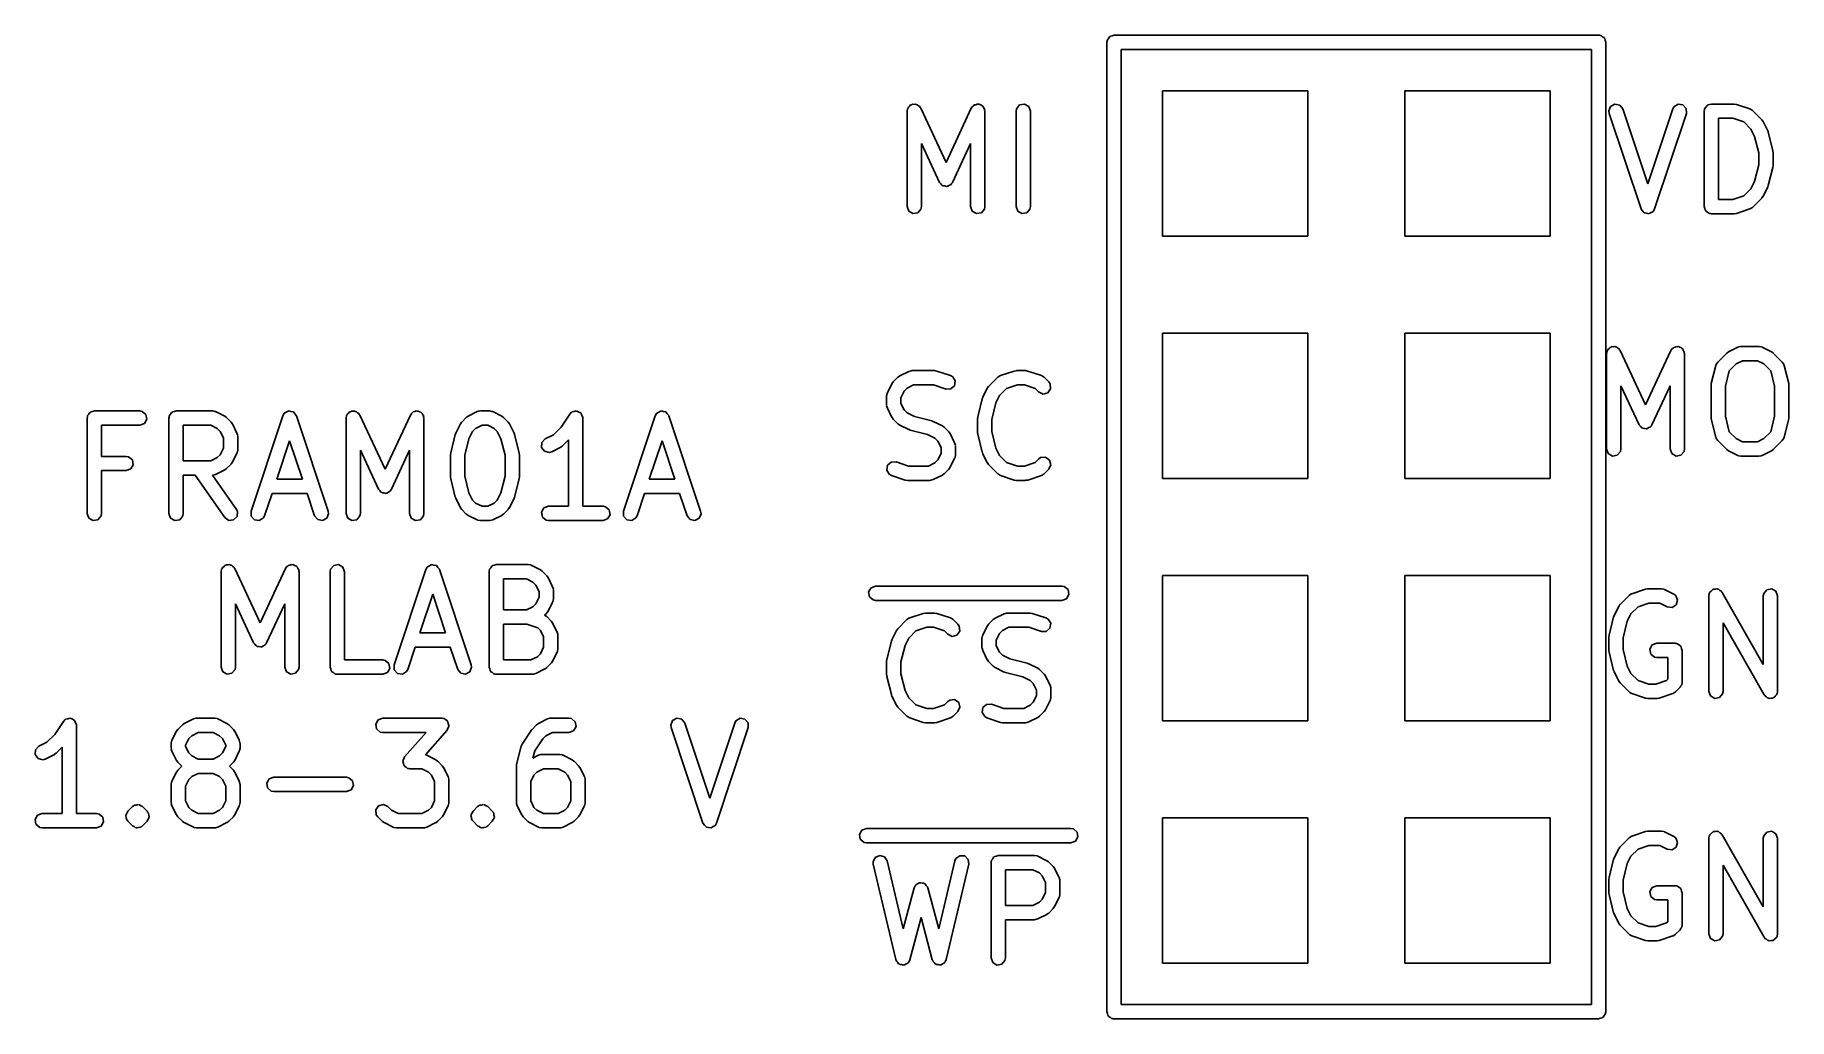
# Model space of a CAD drawing. Extents: x 5.255 to 5.979, y -3.603 to -3.197.
import ezdxf

# ---------------------------------------------------------------- set-up
doc = ezdxf.new("R2010")
doc.units = 0
doc.header["$MEASUREMENT"] = 0
doc.layers.add('BLACK', color=7, linetype='CONTINUOUS')

msp = doc.modelspace()

# ---------------------------------------------------------------- linework, layer by layer
at = {"layer": 'BLACK', "linetype": 'CONTINUOUS'}
for p, q in [((5.69705, -3.2), (5.69711, -3.19962)), ((5.69709, -3.19949), (5.69716, -3.19937)), ((5.69711, -3.19962), (5.69709, -3.19949)), ((5.69716, -3.19937), (5.69723, -3.19899)), ((5.69723, -3.19899), (5.69772, -3.1984)), ((5.69772, -3.1984), (5.6981, -3.19774)), ((5.6981, -3.19774), (5.69835, -3.19765)), ((5.69835, -3.19765), (5.69852, -3.19744)), ((5.69852, -3.19744), (5.69928, -3.19731)), ((5.69928, -3.19731), (5.7, -3.19705)), ((5.7, -3.19705), (5.9, -3.19705)), ((5.9, -3.19705), (5.90038, -3.19711)), ((5.90038, -3.19711), (5.90051, -3.19709)), ((5.90051, -3.19709), (5.90063, -3.19716)), ((5.90063, -3.19716), (5.90101, -3.19723)), ((5.90101, -3.19723), (5.9016, -3.19772)), ((5.9016, -3.19772), (5.90226, -3.1981)), ((5.90226, -3.1981), (5.90235, -3.19835)), ((5.90235, -3.19835), (5.90256, -3.19852)), ((5.90256, -3.19852), (5.90269, -3.19928)), ((5.90269, -3.19928), (5.90295, -3.2)), ((5.69705, -3.6), (5.69705, -3.2)), ((5.70295, -3.20295), (5.70295, -3.59705)), ((5.89705, -3.20295), (5.70295, -3.20295)), ((5.89705, -3.59705), (5.89705, -3.20295)), ((5.90295, -3.2), (5.90295, -3.6)), ((5.72, -3.28), (5.72, -3.22)), ((5.72, -3.22), (5.78, -3.22)), ((5.78, -3.22), (5.78, -3.28)), ((5.82, -3.28), (5.82, -3.22)), ((5.82, -3.22), (5.88, -3.22)), ((5.88, -3.22), (5.88, -3.28)), ((5.61455, -3.22844), (5.61473, -3.22743)), ((5.61455, -3.26781), (5.61455, -3.22844)), ((5.61473, -3.22743), (5.61498, -3.22713)), ((5.61498, -3.22713), (5.61508, -3.22675)), ((5.61508, -3.22675), (5.61561, -3.22638)), ((5.61561, -3.22638), (5.61603, -3.22588)), ((5.61603, -3.22588), (5.61641, -3.22581)), ((5.61641, -3.22581), (5.61674, -3.22559)), ((5.61674, -3.22559), (5.61738, -3.22564)), ((5.61738, -3.22564), (5.61802, -3.22553)), ((5.61802, -3.22553), (5.61836, -3.22573)), ((5.61836, -3.22573), (5.61875, -3.22576)), ((5.61875, -3.22576), (5.61921, -3.22622)), ((5.61921, -3.22622), (5.61976, -3.22654)), ((5.61976, -3.22654), (5.6199, -3.22691)), ((5.6199, -3.22691), (5.62018, -3.22719)), ((5.62018, -3.22719), (5.63063, -3.24958)), ((5.63063, -3.24958), (5.64107, -3.22719)), ((5.64107, -3.22719), (5.64166, -3.22635)), ((5.64166, -3.22635), (5.64202, -3.22619)), ((5.64202, -3.22619), (5.64227, -3.22588)), ((5.64227, -3.22588), (5.64291, -3.22577)), ((5.64291, -3.22577), (5.64349, -3.2255)), ((5.64349, -3.2255), (5.64387, -3.2256)), ((5.64387, -3.2256), (5.64426, -3.22553)), ((5.64426, -3.22553), (5.64482, -3.22585)), ((5.64482, -3.22585), (5.64544, -3.22602)), ((5.64544, -3.22602), (5.64567, -3.22635)), ((5.64567, -3.22635), (5.64601, -3.22654)), ((5.64601, -3.22654), (5.64623, -3.22715)), ((5.64623, -3.22715), (5.6466, -3.22768)), ((5.6466, -3.22768), (5.64657, -3.22807)), ((5.64657, -3.22807), (5.6467, -3.22844)), ((5.6467, -3.22844), (5.6467, -3.26781)), ((5.65954, -3.22844), (5.65972, -3.22743)), ((5.65954, -3.26781), (5.65954, -3.22844)), ((5.65972, -3.22743), (5.66102, -3.22588)), ((5.66102, -3.22588), (5.66301, -3.22553)), ((5.66301, -3.22553), (5.66476, -3.22654)), ((5.66476, -3.22654), (5.66545, -3.22844)), ((5.66545, -3.22844), (5.66545, -3.26781)), ((5.90424, -3.22836), (5.90498, -3.22648)), ((5.90439, -3.22937), (5.90424, -3.22836)), ((5.90498, -3.22648), (5.90676, -3.22552)), ((5.90676, -3.22552), (5.90874, -3.22592)), ((5.90874, -3.22592), (5.90999, -3.22751)), ((5.90999, -3.22751), (5.92031, -3.25847)), ((5.92031, -3.25847), (5.93064, -3.22751)), ((5.93064, -3.22751), (5.93113, -3.2266)), ((5.93113, -3.2266), (5.93285, -3.22555)), ((5.93285, -3.22555), (5.93484, -3.22584)), ((5.93484, -3.22584), (5.93618, -3.22735)), ((5.93618, -3.22735), (5.93624, -3.22937)), ((5.94361, -3.22844), (5.94368, -3.22806)), ((5.94361, -3.26781), (5.94361, -3.22844)), ((5.94365, -3.22793), (5.94372, -3.22781)), ((5.94368, -3.22806), (5.94365, -3.22793)), ((5.94372, -3.22781), (5.94379, -3.22743)), ((5.94379, -3.22743), (5.94428, -3.22684)), ((5.94428, -3.22684), (5.94466, -3.22618)), ((5.94466, -3.22618), (5.94491, -3.22609)), ((5.94491, -3.22609), (5.94509, -3.22588)), ((5.94509, -3.22588), (5.94584, -3.22575)), ((5.94584, -3.22575), (5.94656, -3.22549)), ((5.94656, -3.22549), (5.95594, -3.22549)), ((5.95594, -3.22549), (5.9568, -3.22564)), ((5.9568, -3.22564), (5.95687, -3.22564)), ((5.95687, -3.22564), (5.96249, -3.22751)), ((5.96249, -3.22751), (5.9634, -3.228)), ((5.9634, -3.228), (5.96349, -3.22815)), ((5.96349, -3.22815), (5.96365, -3.22823)), ((5.96365, -3.22823), (5.9674, -3.23198)), ((5.91751, -3.26874), (5.90439, -3.22937)), ((5.93624, -3.22937), (5.92312, -3.26874)), ((5.94951, -3.23139), (5.94951, -3.26486)), ((5.95546, -3.23139), (5.94951, -3.23139)), ((5.95996, -3.2329), (5.95546, -3.23139)), ((5.96288, -3.23581), (5.95996, -3.2329)), ((5.9644, -3.23884), (5.96288, -3.23581)), ((5.9674, -3.23198), (5.9679, -3.2327)), ((5.9679, -3.2327), (5.96795, -3.23274)), ((5.96795, -3.23274), (5.96983, -3.23649)), ((5.62795, -3.25781), (5.62046, -3.24175)), ((5.62046, -3.24175), (5.62046, -3.26781)), ((5.6408, -3.24175), (5.6333, -3.25781)), ((5.6408, -3.26781), (5.6408, -3.24175)), ((5.96611, -3.24568), (5.9644, -3.23884)), ((5.96983, -3.23649), (5.96997, -3.23698)), ((5.96997, -3.23698), (5.97005, -3.2371)), ((5.97005, -3.2371), (5.97192, -3.2446)), ((5.9644, -3.25741), (5.96611, -3.25057)), ((5.96611, -3.25057), (5.96611, -3.24568)), ((5.97192, -3.2446), (5.97196, -3.24518)), ((5.97196, -3.24518), (5.97201, -3.24531)), ((5.97201, -3.24531), (5.97201, -3.25094)), ((5.62849, -3.25835), (5.62795, -3.25781)), ((5.6333, -3.25781), (5.63308, -3.25813)), ((5.96288, -3.26044), (5.9644, -3.25741)), ((5.97192, -3.25165), (5.97005, -3.25915)), ((5.97201, -3.25094), (5.97191, -3.25152)), ((5.97191, -3.25152), (5.97192, -3.25165)), ((5.62893, -3.25898), (5.62849, -3.25835)), ((5.62919, -3.25905), (5.62893, -3.25898)), ((5.62938, -3.25924), (5.62919, -3.25905)), ((5.63014, -3.2593), (5.62938, -3.25924)), ((5.63088, -3.2595), (5.63014, -3.2593)), ((5.63112, -3.25939), (5.63088, -3.2595)), ((5.63139, -3.25941), (5.63112, -3.25939)), ((5.63202, -3.25897), (5.63139, -3.25941)), ((5.63271, -3.25865), (5.63202, -3.25897)), ((5.63294, -3.25833), (5.63271, -3.25865)), ((5.63305, -3.25825), (5.63294, -3.25833)), ((5.63308, -3.25813), (5.63305, -3.25825)), ((5.94951, -3.26486), (5.95546, -3.26486)), ((5.95546, -3.26486), (5.95996, -3.26335)), ((5.95996, -3.26335), (5.96288, -3.26044)), ((5.9674, -3.26427), (5.96365, -3.26802)), ((5.96742, -3.26422), (5.9674, -3.26427)), ((5.96795, -3.26351), (5.96742, -3.26422)), ((5.96983, -3.25976), (5.96795, -3.26351)), ((5.96984, -3.25962), (5.96983, -3.25976)), ((5.97005, -3.25915), (5.96984, -3.25962)), ((5.61524, -3.26971), (5.61455, -3.26781)), ((5.61699, -3.27072), (5.61524, -3.26971)), ((5.61898, -3.27037), (5.61699, -3.27072)), ((5.62028, -3.26882), (5.61898, -3.27037)), ((5.62046, -3.26781), (5.62028, -3.26882)), ((5.64149, -3.26971), (5.6408, -3.26781)), ((5.64324, -3.27072), (5.64149, -3.26971)), ((5.64523, -3.27037), (5.64324, -3.27072)), ((5.64652, -3.26882), (5.64523, -3.27037)), ((5.6467, -3.26781), (5.64652, -3.26882)), ((5.66024, -3.26971), (5.65954, -3.26781)), ((5.66198, -3.27072), (5.66024, -3.26971)), ((5.66397, -3.27037), (5.66198, -3.27072)), ((5.66527, -3.26882), (5.66397, -3.27037)), ((5.66545, -3.26781), (5.66527, -3.26882)), ((5.91757, -3.26881), (5.91751, -3.26874)), ((5.91757, -3.2689), (5.91757, -3.26881)), ((5.91819, -3.26959), (5.91757, -3.2689)), ((5.91877, -3.27033), (5.91819, -3.26959)), ((5.91885, -3.27034), (5.91877, -3.27033)), ((5.91891, -3.27041), (5.91885, -3.27034)), ((5.91983, -3.27054), (5.91891, -3.27041)), ((5.92075, -3.27073), (5.91983, -3.27054)), ((5.92082, -3.27069), (5.92075, -3.27073)), ((5.92091, -3.2707), (5.92082, -3.27069)), ((5.9217, -3.27021), (5.92091, -3.2707)), ((5.92252, -3.26977), (5.9217, -3.27021)), ((5.92256, -3.26969), (5.92252, -3.26977)), ((5.92263, -3.26965), (5.92256, -3.26969)), ((5.92312, -3.26874), (5.92263, -3.26965)), ((5.94387, -3.26853), (5.94361, -3.26781)), ((5.944, -3.26929), (5.94387, -3.26853)), ((5.94421, -3.26946), (5.944, -3.26929)), ((5.9443, -3.26971), (5.94421, -3.26946)), ((5.94496, -3.27009), (5.9443, -3.26971)), ((5.94555, -3.27058), (5.94496, -3.27009)), ((5.94594, -3.27065), (5.94555, -3.27058)), ((5.94605, -3.27072), (5.94594, -3.27065)), ((5.94618, -3.2707), (5.94605, -3.27072)), ((5.94656, -3.27076), (5.94618, -3.2707)), ((5.95594, -3.27076), (5.94656, -3.27076)), ((5.956, -3.27074), (5.95594, -3.27076)), ((5.95687, -3.27061), (5.956, -3.27074)), ((5.96249, -3.26874), (5.95687, -3.27061)), ((5.96263, -3.26863), (5.96249, -3.26874)), ((5.96281, -3.26861), (5.96263, -3.26863)), ((5.96365, -3.26802), (5.96281, -3.26861)), ((5.78, -3.28), (5.72, -3.28)), ((5.88, -3.28), (5.82, -3.28)), ((5.72, -3.38), (5.72, -3.32)), ((5.72, -3.32), (5.78, -3.32)), ((5.78, -3.32), (5.78, -3.38)), ((5.82, -3.38), (5.82, -3.32)), ((5.82, -3.32), (5.88, -3.32)), ((5.88, -3.32), (5.88, -3.38)), ((5.9033, -3.32844), (5.90348, -3.32743)), ((5.9033, -3.36781), (5.9033, -3.32844)), ((5.90348, -3.32743), (5.90373, -3.32713)), ((5.90373, -3.32713), (5.90383, -3.32675)), ((5.90383, -3.32675), (5.90436, -3.32638)), ((5.90436, -3.32638), (5.90478, -3.32588)), ((5.90478, -3.32588), (5.90517, -3.32581)), ((5.90517, -3.32581), (5.90549, -3.32559)), ((5.90549, -3.32559), (5.90613, -3.32564)), ((5.90613, -3.32564), (5.90677, -3.32553)), ((5.90677, -3.32553), (5.90711, -3.32573)), ((5.90711, -3.32573), (5.9075, -3.32576)), ((5.9075, -3.32576), (5.90796, -3.32622)), ((5.90796, -3.32622), (5.90852, -3.32654)), ((5.90852, -3.32654), (5.90865, -3.32691)), ((5.90865, -3.32691), (5.90893, -3.32719)), ((5.90893, -3.32719), (5.91938, -3.34958)), ((5.91938, -3.34958), (5.92983, -3.32719)), ((5.92983, -3.32719), (5.93041, -3.32635)), ((5.93041, -3.32635), (5.93077, -3.32619)), ((5.93077, -3.32619), (5.93102, -3.32588)), ((5.93102, -3.32588), (5.93166, -3.32577)), ((5.93166, -3.32577), (5.93224, -3.3255)), ((5.93224, -3.3255), (5.93263, -3.3256)), ((5.93263, -3.3256), (5.93301, -3.32553)), ((5.93301, -3.32553), (5.93357, -3.32585)), ((5.93357, -3.32585), (5.9342, -3.32602)), ((5.9342, -3.32602), (5.93442, -3.32635)), ((5.93442, -3.32635), (5.93476, -3.32654)), ((5.93476, -3.32654), (5.93498, -3.32715)), ((5.93498, -3.32715), (5.93535, -3.32768)), ((5.93535, -3.32768), (5.93532, -3.32807)), ((5.93532, -3.32807), (5.93545, -3.32844)), ((5.93545, -3.32844), (5.93545, -3.36781)), ((5.94916, -3.33198), (5.95291, -3.32823)), ((5.95291, -3.32823), (5.95363, -3.32772)), ((5.95363, -3.32772), (5.95368, -3.32767)), ((5.95368, -3.32767), (5.95743, -3.3258)), ((5.95743, -3.3258), (5.95841, -3.32551)), ((5.95841, -3.32551), (5.95858, -3.32555)), ((5.95858, -3.32555), (5.95875, -3.32549)), ((5.95875, -3.32549), (5.96625, -3.32549)), ((5.96625, -3.32549), (5.96726, -3.32567)), ((5.96726, -3.32567), (5.96739, -3.32578)), ((5.96739, -3.32578), (5.96757, -3.3258)), ((5.96757, -3.3258), (5.97132, -3.32767)), ((5.97132, -3.32767), (5.97203, -3.3282)), ((5.97203, -3.3282), (5.97208, -3.32823)), ((5.97208, -3.32823), (5.97583, -3.33198)), ((5.6115, -3.33767), (5.61524, -3.3358)), ((5.61524, -3.3358), (5.61623, -3.33551)), ((5.61623, -3.33551), (5.6164, -3.33555)), ((5.6164, -3.33555), (5.61657, -3.33549)), ((5.61657, -3.33549), (5.62594, -3.33549)), ((5.62594, -3.33549), (5.62681, -3.33564)), ((5.62681, -3.33564), (5.62687, -3.33564)), ((5.62687, -3.33564), (5.6325, -3.33751)), ((5.65313, -3.33751), (5.65875, -3.33564)), ((5.65875, -3.33564), (5.65962, -3.33551)), ((5.65962, -3.33551), (5.65969, -3.33549)), ((5.65969, -3.33549), (5.66343, -3.33549)), ((5.66343, -3.33549), (5.6643, -3.33564)), ((5.6643, -3.33564), (5.66437, -3.33564)), ((5.66437, -3.33564), (5.66999, -3.33751)), ((5.94651, -3.34085), (5.94838, -3.33335)), ((5.94838, -3.33335), (5.9488, -3.33241)), ((5.9488, -3.33241), (5.94904, -3.33224)), ((5.94904, -3.33224), (5.94916, -3.33198)), ((5.95391, -3.33557), (5.95233, -3.34193)), ((5.95675, -3.33274), (5.95391, -3.33557)), ((5.95944, -3.33139), (5.95675, -3.33274)), ((5.96555, -3.33139), (5.95944, -3.33139)), ((5.96825, -3.33274), (5.96555, -3.33139)), ((5.97108, -3.33557), (5.96825, -3.33274)), ((5.97267, -3.34193), (5.97108, -3.33557)), ((5.97583, -3.33198), (5.97642, -3.33282)), ((5.97642, -3.33282), (5.97645, -3.33311)), ((5.97645, -3.33311), (5.97661, -3.33335)), ((5.97661, -3.33335), (5.97849, -3.34085)), ((5.60641, -3.34479), (5.60643, -3.34462)), ((5.60643, -3.34462), (5.6083, -3.34087)), ((5.6083, -3.34087), (5.60883, -3.34016)), ((5.60883, -3.34016), (5.60885, -3.3401)), ((5.60885, -3.3401), (5.61073, -3.33823)), ((5.61073, -3.33823), (5.61145, -3.33772)), ((5.61145, -3.33772), (5.6115, -3.33767)), ((5.61337, -3.34394), (5.61202, -3.34664)), ((5.61456, -3.34274), (5.61337, -3.34394)), ((5.61726, -3.34139), (5.61456, -3.34274)), ((5.62546, -3.34139), (5.61726, -3.34139)), ((5.63063, -3.34312), (5.62546, -3.34139)), ((5.63265, -3.34306), (5.63063, -3.34312)), ((5.6325, -3.33751), (5.6334, -3.338)), ((5.63416, -3.34172), (5.63265, -3.34306)), ((5.6334, -3.338), (5.63446, -3.33972)), ((5.63446, -3.33972), (5.63416, -3.34172)), ((5.6458, -3.34649), (5.64767, -3.34274)), ((5.64767, -3.34274), (5.6482, -3.34203)), ((5.6482, -3.34203), (5.64822, -3.34198)), ((5.64822, -3.34198), (5.65197, -3.33823)), ((5.65197, -3.33823), (5.65281, -3.33764)), ((5.65566, -3.3429), (5.65274, -3.34581)), ((5.65281, -3.33764), (5.65299, -3.33762)), ((5.65299, -3.33762), (5.65313, -3.33751)), ((5.66016, -3.34139), (5.65566, -3.3429)), ((5.66296, -3.34139), (5.66016, -3.34139)), ((5.66746, -3.3429), (5.66296, -3.34139)), ((5.66885, -3.34428), (5.66746, -3.3429)), ((5.67068, -3.34513), (5.66885, -3.34428)), ((5.66999, -3.33751), (5.67089, -3.338)), ((5.67263, -3.34461), (5.67068, -3.34513)), ((5.67089, -3.338), (5.67099, -3.33815)), ((5.67099, -3.33815), (5.67115, -3.33823)), ((5.67115, -3.33823), (5.67302, -3.3401)), ((5.67379, -3.34295), (5.67263, -3.34461)), ((5.67302, -3.3401), (5.67361, -3.34094)), ((5.67361, -3.34094), (5.67379, -3.34295)), ((5.9167, -3.35781), (5.90921, -3.34175)), ((5.90921, -3.34175), (5.90921, -3.36781)), ((5.92955, -3.34175), (5.92205, -3.35781)), ((5.92955, -3.36781), (5.92955, -3.34175)), ((5.94642, -3.34156), (5.94652, -3.34098)), ((5.94642, -3.35469), (5.94642, -3.34156)), ((5.94652, -3.34098), (5.94651, -3.34085)), ((5.95233, -3.34193), (5.95233, -3.35432)), ((5.97267, -3.35432), (5.97267, -3.34193)), ((5.97849, -3.34085), (5.97853, -3.34144)), ((5.97853, -3.34144), (5.97857, -3.34156)), ((5.97857, -3.34156), (5.97857, -3.35469)), ((5.60611, -3.34594), (5.60629, -3.34493)), ((5.60611, -3.34969), (5.60611, -3.34594)), ((5.60617, -3.34985), (5.60611, -3.34969)), ((5.60613, -3.35003), (5.60617, -3.34985)), ((5.60643, -3.35101), (5.60613, -3.35003)), ((5.60629, -3.34493), (5.60641, -3.34479)), ((5.6083, -3.35476), (5.60643, -3.35101)), ((5.61202, -3.34664), (5.61202, -3.34899)), ((5.61202, -3.34899), (5.61337, -3.35169)), ((5.61337, -3.35169), (5.61456, -3.35289)), ((5.6437, -3.3546), (5.64557, -3.3471)), ((5.64557, -3.3471), (5.64578, -3.34663)), ((5.64578, -3.34663), (5.6458, -3.34649)), ((5.65122, -3.34884), (5.64951, -3.35568)), ((5.65274, -3.34581), (5.65122, -3.34884)), ((5.27612, -3.35505), (5.27619, -3.35467)), ((5.27612, -3.39442), (5.27612, -3.35505)), ((5.27617, -3.35454), (5.27624, -3.35443)), ((5.27619, -3.35467), (5.27617, -3.35454)), ((5.27624, -3.35443), (5.2763, -3.35404)), ((5.2763, -3.35404), (5.2768, -3.35346)), ((5.2768, -3.35346), (5.27718, -3.35279)), ((5.27718, -3.35279), (5.27743, -3.3527)), ((5.27743, -3.3527), (5.2776, -3.3525)), ((5.2776, -3.3525), (5.27836, -3.35236)), ((5.27836, -3.35236), (5.27908, -3.3521)), ((5.27908, -3.3521), (5.29783, -3.3521)), ((5.29783, -3.35801), (5.28203, -3.35801)), ((5.28203, -3.35801), (5.28203, -3.37085)), ((5.29783, -3.3521), (5.29884, -3.35228)), ((5.29972, -3.35732), (5.29783, -3.35801)), ((5.29884, -3.35228), (5.30038, -3.35358)), ((5.30073, -3.35557), (5.29972, -3.35732)), ((5.30038, -3.35358), (5.30073, -3.35557)), ((5.30987, -3.35505), (5.30994, -3.35467)), ((5.30987, -3.39442), (5.30987, -3.35505)), ((5.30992, -3.35454), (5.30998, -3.35443)), ((5.30994, -3.35467), (5.30992, -3.35454)), ((5.30998, -3.35443), (5.31005, -3.35404)), ((5.31005, -3.35404), (5.31054, -3.35346)), ((5.31054, -3.35346), (5.31093, -3.35279)), ((5.31093, -3.35279), (5.31118, -3.3527)), ((5.31118, -3.3527), (5.31135, -3.3525)), ((5.31135, -3.3525), (5.3121, -3.35236)), ((5.3121, -3.35236), (5.31282, -3.3521)), ((5.31282, -3.3521), (5.32782, -3.3521)), ((5.31578, -3.35801), (5.31578, -3.37272)), ((5.32712, -3.35801), (5.31578, -3.35801)), ((5.32982, -3.35936), (5.32712, -3.35801)), ((5.32782, -3.3521), (5.32883, -3.35228)), ((5.32883, -3.35228), (5.32897, -3.35239)), ((5.32897, -3.35239), (5.32914, -3.35241)), ((5.32914, -3.35241), (5.33289, -3.35429)), ((5.33289, -3.35429), (5.3336, -3.35481)), ((5.3336, -3.35481), (5.33366, -3.35484)), ((5.33366, -3.35484), (5.33553, -3.35672)), ((5.33553, -3.35672), (5.33604, -3.35744)), ((5.33604, -3.35744), (5.33609, -3.35748)), ((5.33609, -3.35748), (5.33796, -3.36123)), ((5.34377, -3.39349), (5.35689, -3.35412)), ((5.35689, -3.35412), (5.35738, -3.35322)), ((5.35738, -3.35322), (5.35745, -3.35317)), ((5.35745, -3.35317), (5.35748, -3.3531)), ((5.35748, -3.3531), (5.3583, -3.35265)), ((5.3583, -3.35265), (5.3591, -3.35216)), ((5.3591, -3.35216), (5.35918, -3.35217)), ((5.35918, -3.35217), (5.35926, -3.35213)), ((5.35926, -3.35213), (5.36017, -3.35232)), ((5.36017, -3.35232), (5.3611, -3.35246)), ((5.3611, -3.35246), (5.36115, -3.35252)), ((5.36115, -3.35252), (5.36124, -3.35254)), ((5.36124, -3.35254), (5.36182, -3.35327)), ((5.36182, -3.35327), (5.36244, -3.35397)), ((5.36244, -3.35397), (5.36244, -3.35405)), ((5.36244, -3.35405), (5.36249, -3.35412)), ((5.36249, -3.35412), (5.37562, -3.39349)), ((5.38299, -3.35505), (5.38316, -3.35404)), ((5.38299, -3.39442), (5.38299, -3.35505)), ((5.38316, -3.35404), (5.38342, -3.35374)), ((5.38342, -3.35374), (5.38352, -3.35336)), ((5.38352, -3.35336), (5.38405, -3.35299)), ((5.38405, -3.35299), (5.38446, -3.3525)), ((5.38446, -3.3525), (5.38485, -3.35243)), ((5.38485, -3.35243), (5.38517, -3.3522)), ((5.38517, -3.3522), (5.38582, -3.35226)), ((5.38582, -3.35226), (5.38645, -3.35215)), ((5.38645, -3.35215), (5.38679, -3.35234)), ((5.38679, -3.35234), (5.38719, -3.35238)), ((5.38719, -3.35238), (5.38764, -3.35283)), ((5.38764, -3.35283), (5.3882, -3.35316)), ((5.3882, -3.35316), (5.38834, -3.35353)), ((5.38834, -3.35353), (5.38861, -3.35381)), ((5.38861, -3.35381), (5.39906, -3.37619)), ((5.39906, -3.37619), (5.40951, -3.35381)), ((5.40951, -3.35381), (5.4101, -3.35297)), ((5.4101, -3.35297), (5.41046, -3.3528)), ((5.41046, -3.3528), (5.41071, -3.3525)), ((5.41071, -3.3525), (5.41134, -3.35239)), ((5.41134, -3.35239), (5.41193, -3.35211)), ((5.41193, -3.35211), (5.41231, -3.35221)), ((5.41231, -3.35221), (5.4127, -3.35215)), ((5.4127, -3.35215), (5.41326, -3.35247)), ((5.41326, -3.35247), (5.41388, -3.35264)), ((5.41388, -3.35264), (5.41411, -3.35296)), ((5.41411, -3.35296), (5.41445, -3.35316)), ((5.41445, -3.35316), (5.41467, -3.35376)), ((5.41467, -3.35376), (5.41504, -3.35429)), ((5.41504, -3.35429), (5.415, -3.35468)), ((5.415, -3.35468), (5.41514, -3.35505)), ((5.41514, -3.35505), (5.41514, -3.39442)), ((5.42829, -3.36123), (5.43017, -3.35748)), ((5.43017, -3.35748), (5.43069, -3.35677)), ((5.43069, -3.35677), (5.43072, -3.35672)), ((5.43072, -3.35672), (5.4326, -3.35484)), ((5.4326, -3.35484), (5.43332, -3.35433)), ((5.43332, -3.35433), (5.43336, -3.35429)), ((5.43336, -3.35429), (5.43711, -3.35241)), ((5.43913, -3.35801), (5.43643, -3.35936)), ((5.43711, -3.35241), (5.4381, -3.35212)), ((5.4381, -3.35212), (5.43827, -3.35216)), ((5.43827, -3.35216), (5.43843, -3.3521)), ((5.43843, -3.3521), (5.44218, -3.3521)), ((5.44149, -3.35801), (5.43913, -3.35801)), ((5.44418, -3.35936), (5.44149, -3.35801)), ((5.44218, -3.3521), (5.44319, -3.35228)), ((5.44319, -3.35228), (5.44333, -3.35239)), ((5.44333, -3.35239), (5.4435, -3.35241)), ((5.4435, -3.35241), (5.44725, -3.35429)), ((5.44725, -3.35429), (5.44796, -3.35481)), ((5.44796, -3.35481), (5.44802, -3.35484)), ((5.44802, -3.35484), (5.44989, -3.35672)), ((5.44989, -3.35672), (5.4504, -3.35744)), ((5.4504, -3.35744), (5.45045, -3.35748)), ((5.45045, -3.35748), (5.45232, -3.36123)), ((5.46855, -3.362), (5.47176, -3.3588)), ((5.47176, -3.3588), (5.47535, -3.35342)), ((5.47535, -3.35342), (5.47605, -3.35267)), ((5.47605, -3.35267), (5.47622, -3.35263)), ((5.47622, -3.35263), (5.47633, -3.3525)), ((5.47633, -3.3525), (5.47717, -3.35235)), ((5.47717, -3.35235), (5.47799, -3.35211)), ((5.47799, -3.35211), (5.47815, -3.35218)), ((5.47815, -3.35218), (5.47832, -3.35215)), ((5.47832, -3.35215), (5.47906, -3.35257)), ((5.47906, -3.35257), (5.47984, -3.35292)), ((5.47984, -3.35292), (5.47992, -3.35307)), ((5.47992, -3.35307), (5.48006, -3.35316)), ((5.48006, -3.35316), (5.48036, -3.35396)), ((5.48036, -3.35396), (5.48074, -3.35473)), ((5.48074, -3.35473), (5.4807, -3.35489)), ((5.4807, -3.35489), (5.48076, -3.35505)), ((5.48076, -3.35505), (5.48076, -3.39147)), ((5.4975, -3.39349), (5.51062, -3.35412)), ((5.51062, -3.35412), (5.51111, -3.35322)), ((5.51111, -3.35322), (5.51118, -3.35317)), ((5.51118, -3.35317), (5.51121, -3.3531)), ((5.51121, -3.3531), (5.51204, -3.35265)), ((5.51204, -3.35265), (5.51283, -3.35216)), ((5.51283, -3.35216), (5.51292, -3.35217)), ((5.51292, -3.35217), (5.51299, -3.35213)), ((5.51299, -3.35213), (5.51391, -3.35232)), ((5.51391, -3.35232), (5.51483, -3.35246)), ((5.51483, -3.35246), (5.51489, -3.35252)), ((5.51489, -3.35252), (5.51497, -3.35254)), ((5.51497, -3.35254), (5.51555, -3.35327)), ((5.51555, -3.35327), (5.51617, -3.35397)), ((5.51617, -3.35397), (5.51617, -3.35405)), ((5.51617, -3.35405), (5.51622, -3.35412)), ((5.51622, -3.35412), (5.52935, -3.39349)), ((5.60835, -3.3548), (5.6083, -3.35476)), ((5.60885, -3.35553), (5.60835, -3.3548)), ((5.61073, -3.3574), (5.60885, -3.35553)), ((5.61079, -3.35743), (5.61073, -3.3574)), ((5.6115, -3.35795), (5.61079, -3.35743)), ((5.61524, -3.35983), (5.6115, -3.35795)), ((5.61456, -3.35289), (5.6176, -3.3544)), ((5.6176, -3.3544), (5.62478, -3.3562)), ((5.62478, -3.3562), (5.62525, -3.35641)), ((5.62525, -3.35641), (5.62538, -3.35642)), ((5.62538, -3.35642), (5.62913, -3.3583)), ((5.62913, -3.3583), (5.62984, -3.35882)), ((5.62984, -3.35882), (5.6299, -3.35885)), ((5.6299, -3.35885), (5.63178, -3.36072)), ((5.64361, -3.35531), (5.64371, -3.35473)), ((5.64361, -3.36094), (5.64361, -3.35531)), ((5.64371, -3.35473), (5.6437, -3.3546)), ((5.64951, -3.35568), (5.64951, -3.36057)), ((5.91724, -3.35835), (5.9167, -3.35781)), ((5.91768, -3.35898), (5.91724, -3.35835)), ((5.91794, -3.35905), (5.91768, -3.35898)), ((5.91813, -3.35924), (5.91794, -3.35905)), ((5.92077, -3.35897), (5.92014, -3.35941)), ((5.92146, -3.35865), (5.92077, -3.35897)), ((5.92169, -3.35833), (5.92146, -3.35865)), ((5.9218, -3.35825), (5.92169, -3.35833)), ((5.92183, -3.35813), (5.9218, -3.35825)), ((5.92205, -3.35781), (5.92183, -3.35813)), ((5.94647, -3.35482), (5.94642, -3.35469)), ((5.94651, -3.3554), (5.94647, -3.35482)), ((5.94838, -3.3629), (5.94651, -3.3554)), ((5.95233, -3.35432), (5.95391, -3.36068)), ((5.97108, -3.36068), (5.97267, -3.35432)), ((5.97849, -3.3554), (5.97661, -3.3629)), ((5.97857, -3.35469), (5.97847, -3.35527)), ((5.97847, -3.35527), (5.97849, -3.3554)), ((5.33102, -3.36055), (5.32982, -3.35936)), ((5.33237, -3.36325), (5.33102, -3.36055)), ((5.33237, -3.36748), (5.33237, -3.36325)), ((5.33796, -3.36123), (5.33825, -3.36222)), ((5.33825, -3.36222), (5.33821, -3.36239)), ((5.33821, -3.36239), (5.33827, -3.36255)), ((5.33827, -3.36255), (5.33827, -3.36818)), ((5.35969, -3.36439), (5.35442, -3.38022)), ((5.36497, -3.38022), (5.35969, -3.36439)), ((5.42619, -3.36934), (5.42807, -3.36184)), ((5.42807, -3.36184), (5.42828, -3.36137)), ((5.42828, -3.36137), (5.42829, -3.36123)), ((5.43372, -3.36358), (5.43201, -3.37042)), ((5.43524, -3.36055), (5.43372, -3.36358)), ((5.43643, -3.35936), (5.43524, -3.36055)), ((5.44538, -3.36055), (5.44418, -3.35936)), ((5.4469, -3.36358), (5.44538, -3.36055)), ((5.4486, -3.37042), (5.4469, -3.36358)), ((5.45232, -3.36123), (5.45247, -3.36172)), ((5.45247, -3.36172), (5.45255, -3.36184)), ((5.45255, -3.36184), (5.45442, -3.36934)), ((5.46372, -3.36714), (5.46385, -3.36513)), ((5.46385, -3.36513), (5.46523, -3.36366)), ((5.46523, -3.36366), (5.46855, -3.362)), ((5.47485, -3.36406), (5.47239, -3.36652)), ((5.47485, -3.39147), (5.47485, -3.36406)), ((5.51342, -3.36439), (5.50815, -3.38022)), ((5.5187, -3.38022), (5.51342, -3.36439)), ((5.61538, -3.35984), (5.61524, -3.35983)), ((5.61585, -3.36005), (5.61538, -3.35984)), ((5.62303, -3.36185), (5.61585, -3.36005)), ((5.62606, -3.36336), (5.62303, -3.36185)), ((5.62726, -3.36456), (5.62606, -3.36336)), ((5.62861, -3.36726), (5.62726, -3.36456)), ((5.63178, -3.36072), (5.63228, -3.36145)), ((5.63228, -3.36145), (5.63233, -3.36149)), ((5.63233, -3.36149), (5.6342, -3.36524)), ((5.6342, -3.36524), (5.6345, -3.36622)), ((5.6345, -3.36622), (5.63446, -3.3664)), ((5.63446, -3.3664), (5.63452, -3.36656)), ((5.64366, -3.36107), (5.64361, -3.36094)), ((5.6437, -3.36165), (5.64366, -3.36107)), ((5.64557, -3.36915), (5.6437, -3.36165)), ((5.64951, -3.36057), (5.65122, -3.36741)), ((5.91889, -3.3593), (5.91813, -3.35924)), ((5.91963, -3.3595), (5.91889, -3.3593)), ((5.91988, -3.35939), (5.91963, -3.3595)), ((5.92014, -3.35941), (5.91988, -3.35939)), ((5.94855, -3.36314), (5.94838, -3.3629)), ((5.94857, -3.36343), (5.94855, -3.36314)), ((5.94916, -3.36427), (5.94857, -3.36343)), ((5.95291, -3.36802), (5.94916, -3.36427)), ((5.95391, -3.36068), (5.95675, -3.36351)), ((5.95675, -3.36351), (5.95944, -3.36486)), ((5.95944, -3.36486), (5.96555, -3.36486)), ((5.96555, -3.36486), (5.96825, -3.36351)), ((5.96825, -3.36351), (5.97108, -3.36068)), ((5.97583, -3.36427), (5.97208, -3.36802)), ((5.97596, -3.36401), (5.97583, -3.36427)), ((5.97619, -3.36384), (5.97596, -3.36401)), ((5.97661, -3.3629), (5.97619, -3.36384)), ((5.28203, -3.37085), (5.2922, -3.37085)), ((5.2922, -3.37085), (5.29321, -3.37103)), ((5.29321, -3.37103), (5.29476, -3.37233)), ((5.29476, -3.37233), (5.29511, -3.37431)), ((5.31578, -3.37272), (5.32712, -3.37272)), ((5.32712, -3.37272), (5.32982, -3.37138)), ((5.32982, -3.37138), (5.33102, -3.37018)), ((5.33102, -3.37018), (5.33237, -3.36748)), ((5.33609, -3.37325), (5.33556, -3.37396)), ((5.33796, -3.3695), (5.33609, -3.37325)), ((5.33798, -3.36932), (5.33796, -3.3695)), ((5.3381, -3.36919), (5.33798, -3.36932)), ((5.33827, -3.36818), (5.3381, -3.36919)), ((5.39639, -3.38442), (5.38889, -3.36836)), ((5.38889, -3.36836), (5.38889, -3.39442)), ((5.40923, -3.36836), (5.40174, -3.38442)), ((5.40923, -3.39442), (5.40923, -3.36836)), ((5.42611, -3.37005), (5.42621, -3.36947)), ((5.42611, -3.37943), (5.42611, -3.37005)), ((5.42621, -3.36947), (5.42619, -3.36934)), ((5.43201, -3.37042), (5.43201, -3.37906)), ((5.4486, -3.37906), (5.4486, -3.37042)), ((5.45442, -3.36934), (5.45446, -3.36992)), ((5.45446, -3.36992), (5.45451, -3.37005)), ((5.45451, -3.37005), (5.45451, -3.37943)), ((5.46493, -3.36877), (5.46372, -3.36714)), ((5.46689, -3.36924), (5.46493, -3.36877)), ((5.46787, -3.36894), (5.46689, -3.36924)), ((5.47162, -3.36707), (5.46787, -3.36894)), ((5.47167, -3.36702), (5.47162, -3.36707)), ((5.47239, -3.36652), (5.47167, -3.36702)), ((5.60647, -3.37453), (5.60798, -3.37319)), ((5.60798, -3.37319), (5.61, -3.37313)), ((5.61, -3.37313), (5.61517, -3.37486)), ((5.62337, -3.37486), (5.62606, -3.37351)), ((5.62606, -3.37351), (5.62726, -3.37231)), ((5.62726, -3.37231), (5.62861, -3.36961)), ((5.62861, -3.36961), (5.62861, -3.36726)), ((5.6342, -3.37163), (5.63233, -3.37538)), ((5.63422, -3.37146), (5.6342, -3.37163)), ((5.63434, -3.37132), (5.63422, -3.37146)), ((5.63452, -3.37031), (5.63434, -3.37132)), ((5.63452, -3.36656), (5.63452, -3.37031)), ((5.64565, -3.36927), (5.64557, -3.36915)), ((5.6458, -3.36976), (5.64565, -3.36927)), ((5.64767, -3.37351), (5.6458, -3.36976)), ((5.64772, -3.37355), (5.64767, -3.37351)), ((5.64822, -3.37427), (5.64772, -3.37355)), ((5.65122, -3.36741), (5.65274, -3.37044)), ((5.65274, -3.37044), (5.65566, -3.37335)), ((5.65566, -3.37335), (5.66016, -3.37486)), ((5.66296, -3.37486), (5.66746, -3.37335)), ((5.66746, -3.37335), (5.66885, -3.37197)), ((5.66885, -3.37197), (5.66969, -3.37138)), ((5.66969, -3.37138), (5.6717, -3.37121)), ((5.6717, -3.37121), (5.67335, -3.37237)), ((5.67335, -3.37237), (5.67388, -3.37432)), ((5.90399, -3.36971), (5.9033, -3.36781)), ((5.90574, -3.37072), (5.90399, -3.36971)), ((5.90773, -3.37037), (5.90574, -3.37072)), ((5.90903, -3.36882), (5.90773, -3.37037)), ((5.90921, -3.36781), (5.90903, -3.36882)), ((5.93024, -3.36971), (5.92955, -3.36781)), ((5.93199, -3.37072), (5.93024, -3.36971)), ((5.93398, -3.37037), (5.93199, -3.37072)), ((5.93528, -3.36882), (5.93398, -3.37037)), ((5.93545, -3.36781), (5.93528, -3.36882)), ((5.95297, -3.36805), (5.95291, -3.36802)), ((5.95368, -3.36858), (5.95297, -3.36805)), ((5.95743, -3.37045), (5.95368, -3.36858)), ((5.9576, -3.37047), (5.95743, -3.37045)), ((5.95774, -3.37058), (5.9576, -3.37047)), ((5.95875, -3.37076), (5.95774, -3.37058)), ((5.96625, -3.37076), (5.95875, -3.37076)), ((5.96641, -3.3707), (5.96625, -3.37076)), ((5.96658, -3.37074), (5.96641, -3.3707)), ((5.96757, -3.37045), (5.96658, -3.37074)), ((5.97132, -3.36858), (5.96757, -3.37045)), ((5.97136, -3.36853), (5.97132, -3.36858)), ((5.97208, -3.36802), (5.97136, -3.36853)), ((5.2922, -3.37675), (5.28203, -3.37675)), ((5.28203, -3.37675), (5.28203, -3.39442)), ((5.2941, -3.37606), (5.2922, -3.37675)), ((5.29511, -3.37431), (5.2941, -3.37606)), ((5.32066, -3.37863), (5.31578, -3.37863)), ((5.31578, -3.37863), (5.31578, -3.39442)), ((5.3329, -3.39612), (5.32066, -3.37863)), ((5.32799, -3.37857), (5.32786, -3.37862)), ((5.32786, -3.37862), (5.33774, -3.39273)), ((5.32816, -3.37861), (5.32799, -3.37857)), ((5.32914, -3.37832), (5.32816, -3.37861)), ((5.33289, -3.37644), (5.32914, -3.37832)), ((5.33294, -3.3764), (5.33289, -3.37644)), ((5.33366, -3.37589), (5.33294, -3.3764)), ((5.33553, -3.37402), (5.33366, -3.37589)), ((5.33556, -3.37396), (5.33553, -3.37402)), ((5.35442, -3.38022), (5.36497, -3.38022)), ((5.42615, -3.37955), (5.42611, -3.37943)), ((5.42619, -3.38014), (5.42615, -3.37955)), ((5.42807, -3.38764), (5.42619, -3.38014)), ((5.43201, -3.37906), (5.43372, -3.38589)), ((5.4469, -3.38589), (5.4486, -3.37906)), ((5.45442, -3.38014), (5.45255, -3.38764)), ((5.45451, -3.37943), (5.45441, -3.38001)), ((5.45441, -3.38001), (5.45442, -3.38014)), ((5.50815, -3.38022), (5.5187, -3.38022)), ((5.60617, -3.37653), (5.60647, -3.37453)), ((5.60723, -3.37825), (5.60617, -3.37653)), ((5.60813, -3.37874), (5.60723, -3.37825)), ((5.61376, -3.38061), (5.60813, -3.37874)), ((5.61382, -3.38061), (5.61376, -3.38061)), ((5.61469, -3.38076), (5.61382, -3.38061)), ((5.62406, -3.38076), (5.61469, -3.38076)), ((5.61517, -3.37486), (5.62337, -3.37486)), ((5.62423, -3.3807), (5.62406, -3.38076)), ((5.6244, -3.38074), (5.62423, -3.3807)), ((5.62538, -3.38045), (5.6244, -3.38074)), ((5.62913, -3.37858), (5.62538, -3.38045)), ((5.62918, -3.37853), (5.62913, -3.37858)), ((5.6299, -3.37802), (5.62918, -3.37853)), ((5.63178, -3.37615), (5.6299, -3.37802)), ((5.6318, -3.37609), (5.63178, -3.37615)), ((5.63233, -3.37538), (5.6318, -3.37609)), ((5.65197, -3.37802), (5.64822, -3.37427)), ((5.65213, -3.3781), (5.65197, -3.37802)), ((5.65223, -3.37825), (5.65213, -3.3781)), ((5.65313, -3.37874), (5.65223, -3.37825)), ((5.65875, -3.38061), (5.65313, -3.37874)), ((5.65882, -3.38061), (5.65875, -3.38061)), ((5.65969, -3.38076), (5.65882, -3.38061)), ((5.66343, -3.38076), (5.65969, -3.38076)), ((5.66016, -3.37486), (5.66296, -3.37486)), ((5.6635, -3.38074), (5.66343, -3.38076)), ((5.66437, -3.38061), (5.6635, -3.38074)), ((5.66999, -3.37874), (5.66437, -3.38061)), ((5.67013, -3.37863), (5.66999, -3.37874)), ((5.67031, -3.37861), (5.67013, -3.37863)), ((5.67115, -3.37802), (5.67031, -3.37861)), ((5.67302, -3.37615), (5.67115, -3.37802)), ((5.67388, -3.37432), (5.67302, -3.37615)), ((5.78, -3.38), (5.72, -3.38)), ((5.88, -3.38), (5.82, -3.38)), ((5.35245, -3.38613), (5.34937, -3.39536)), ((5.36694, -3.38613), (5.35245, -3.38613)), ((5.37001, -3.39536), (5.36694, -3.38613)), ((5.39693, -3.38497), (5.39639, -3.38442)), ((5.39737, -3.38559), (5.39693, -3.38497)), ((5.39763, -3.38566), (5.39737, -3.38559)), ((5.39782, -3.38585), (5.39763, -3.38566)), ((5.39858, -3.38592), (5.39782, -3.38585)), ((5.39932, -3.38612), (5.39858, -3.38592)), ((5.39956, -3.386), (5.39932, -3.38612)), ((5.39983, -3.38603), (5.39956, -3.386)), ((5.40046, -3.38559), (5.39983, -3.38603)), ((5.40115, -3.38526), (5.40046, -3.38559)), ((5.40137, -3.38494), (5.40115, -3.38526)), ((5.40148, -3.38487), (5.40137, -3.38494)), ((5.40152, -3.38474), (5.40148, -3.38487)), ((5.40174, -3.38442), (5.40152, -3.38474)), ((5.42815, -3.38776), (5.42807, -3.38764)), ((5.42829, -3.38825), (5.42815, -3.38776)), ((5.43372, -3.38589), (5.43524, -3.38893)), ((5.44538, -3.38893), (5.4469, -3.38589)), ((5.45234, -3.38811), (5.45232, -3.38825)), ((5.45255, -3.38764), (5.45234, -3.38811)), ((5.50618, -3.38613), (5.5031, -3.39536)), ((5.52067, -3.38613), (5.50618, -3.38613)), ((5.52375, -3.39536), (5.52067, -3.38613)), ((5.27682, -3.39632), (5.27612, -3.39442)), ((5.28203, -3.39442), (5.28185, -3.39543)), ((5.31056, -3.39632), (5.30987, -3.39442)), ((5.31578, -3.39442), (5.3156, -3.39543)), ((5.33774, -3.39273), (5.33817, -3.39366)), ((5.33817, -3.39366), (5.338, -3.39567)), ((5.34382, -3.39551), (5.34377, -3.39349)), ((5.34937, -3.39536), (5.34888, -3.39626)), ((5.37127, -3.39694), (5.37001, -3.39536)), ((5.37577, -3.39451), (5.37503, -3.39638)), ((5.37562, -3.39349), (5.37577, -3.39451)), ((5.38368, -3.39632), (5.38299, -3.39442)), ((5.38889, -3.39442), (5.38871, -3.39543)), ((5.40992, -3.39632), (5.40923, -3.39442)), ((5.41514, -3.39442), (5.41496, -3.39543)), ((5.43017, -3.392), (5.42829, -3.38825)), ((5.43021, -3.39204), (5.43017, -3.392)), ((5.43072, -3.39276), (5.43021, -3.39204)), ((5.4326, -3.39464), (5.43072, -3.39276)), ((5.43265, -3.39466), (5.4326, -3.39464)), ((5.43336, -3.39519), (5.43265, -3.39466)), ((5.43711, -3.39707), (5.43336, -3.39519)), ((5.43524, -3.38893), (5.43643, -3.39012)), ((5.43643, -3.39012), (5.43913, -3.39147)), ((5.43913, -3.39147), (5.44149, -3.39147)), ((5.44149, -3.39147), (5.44418, -3.39012)), ((5.44725, -3.39519), (5.4435, -3.39707)), ((5.44418, -3.39012), (5.44538, -3.38893)), ((5.4473, -3.39514), (5.44725, -3.39519)), ((5.44802, -3.39464), (5.4473, -3.39514)), ((5.44989, -3.39276), (5.44802, -3.39464)), ((5.44992, -3.3927), (5.44989, -3.39276)), ((5.45045, -3.392), (5.44992, -3.3927)), ((5.45232, -3.38825), (5.45045, -3.392)), ((5.46365, -3.39391), (5.46466, -3.39216)), ((5.464, -3.3959), (5.46365, -3.39391)), ((5.46466, -3.39216), (5.46655, -3.39147)), ((5.46655, -3.39147), (5.47485, -3.39147)), ((5.48076, -3.39147), (5.48905, -3.39147)), ((5.48905, -3.39147), (5.49006, -3.39165)), ((5.49006, -3.39165), (5.49161, -3.39295)), ((5.49196, -3.39494), (5.49095, -3.39669)), ((5.49161, -3.39295), (5.49196, -3.39494)), ((5.49755, -3.39551), (5.4975, -3.39349)), ((5.5031, -3.39536), (5.50261, -3.39626)), ((5.525, -3.39694), (5.52375, -3.39536)), ((5.5295, -3.39451), (5.52876, -3.39638)), ((5.52935, -3.39349), (5.5295, -3.39451)), ((5.27856, -3.39733), (5.27682, -3.39632)), ((5.28055, -3.39698), (5.27856, -3.39733)), ((5.28185, -3.39543), (5.28055, -3.39698)), ((5.31231, -3.39733), (5.31056, -3.39632)), ((5.3143, -3.39698), (5.31231, -3.39733)), ((5.3156, -3.39543), (5.3143, -3.39698)), ((5.33456, -3.39728), (5.3329, -3.39612)), ((5.33657, -3.3971), (5.33456, -3.39728)), ((5.338, -3.39567), (5.33657, -3.3971)), ((5.34516, -3.39702), (5.34382, -3.39551)), ((5.34716, -3.39732), (5.34516, -3.39702)), ((5.34888, -3.39626), (5.34716, -3.39732)), ((5.37325, -3.39735), (5.37127, -3.39694)), ((5.37503, -3.39638), (5.37325, -3.39735)), ((5.38543, -3.39733), (5.38368, -3.39632)), ((5.38742, -3.39698), (5.38543, -3.39733)), ((5.38871, -3.39543), (5.38742, -3.39698)), ((5.41167, -3.39733), (5.40992, -3.39632)), ((5.41366, -3.39698), (5.41167, -3.39733)), ((5.41496, -3.39543), (5.41366, -3.39698)), ((5.43729, -3.39709), (5.43711, -3.39707)), ((5.43742, -3.3972), (5.43729, -3.39709)), ((5.43843, -3.39738), (5.43742, -3.3972)), ((5.44218, -3.39738), (5.43843, -3.39738)), ((5.44235, -3.39732), (5.44218, -3.39738)), ((5.44252, -3.39736), (5.44235, -3.39732)), ((5.4435, -3.39707), (5.44252, -3.39736)), ((5.46554, -3.3972), (5.464, -3.3959)), ((5.46655, -3.39738), (5.46554, -3.3972)), ((5.48905, -3.39738), (5.46655, -3.39738)), ((5.49095, -3.39669), (5.48905, -3.39738)), ((5.49889, -3.39702), (5.49755, -3.39551)), ((5.50089, -3.39732), (5.49889, -3.39702)), ((5.50261, -3.39626), (5.50089, -3.39732)), ((5.52698, -3.39735), (5.525, -3.39694)), ((5.52876, -3.39638), (5.52698, -3.39735)), ((5.33186, -3.41713), (5.33196, -3.41675)), ((5.33196, -3.41675), (5.33249, -3.41638)), ((5.33249, -3.41638), (5.33291, -3.41588)), ((5.33291, -3.41588), (5.3333, -3.41581)), ((5.3333, -3.41581), (5.33362, -3.41559)), ((5.33362, -3.41559), (5.33426, -3.41564)), ((5.33426, -3.41564), (5.3349, -3.41553)), ((5.3349, -3.41553), (5.33524, -3.41573)), ((5.33524, -3.41573), (5.33563, -3.41576)), ((5.33563, -3.41576), (5.33609, -3.41622)), ((5.33609, -3.41622), (5.33665, -3.41654)), ((5.33665, -3.41654), (5.33678, -3.41691)), ((5.33678, -3.41691), (5.33706, -3.41719)), ((5.35795, -3.41719), (5.35854, -3.41635)), ((5.35854, -3.41635), (5.3589, -3.41619)), ((5.3589, -3.41619), (5.35915, -3.41588)), ((5.35915, -3.41588), (5.35979, -3.41577)), ((5.35979, -3.41577), (5.36037, -3.4155)), ((5.36037, -3.4155), (5.36075, -3.4156)), ((5.36075, -3.4156), (5.36114, -3.41553)), ((5.36114, -3.41553), (5.3617, -3.41585)), ((5.3617, -3.41585), (5.36232, -3.41602)), ((5.36232, -3.41602), (5.36255, -3.41635)), ((5.36255, -3.41635), (5.36289, -3.41654)), ((5.36289, -3.41654), (5.36311, -3.41715)), ((5.3766, -3.41743), (5.3779, -3.41588)), ((5.3779, -3.41588), (5.37989, -3.41553)), ((5.37989, -3.41553), (5.38164, -3.41654)), ((5.38164, -3.41654), (5.38233, -3.41844)), ((5.41595, -3.41751), (5.41643, -3.4166)), ((5.41643, -3.4166), (5.41651, -3.41656)), ((5.41651, -3.41656), (5.41654, -3.41648)), ((5.41654, -3.41648), (5.41736, -3.41604)), ((5.41736, -3.41604), (5.41816, -3.41555)), ((5.41816, -3.41555), (5.41824, -3.41556)), ((5.41824, -3.41556), (5.41831, -3.41552)), ((5.41831, -3.41552), (5.41923, -3.41571)), ((5.41923, -3.41571), (5.42015, -3.41584)), ((5.42015, -3.41584), (5.42021, -3.41591)), ((5.42021, -3.41591), (5.42029, -3.41592)), ((5.42029, -3.41592), (5.42087, -3.41666)), ((5.42087, -3.41666), (5.42149, -3.41735)), ((5.44222, -3.41743), (5.44271, -3.41684)), ((5.44271, -3.41684), (5.4431, -3.41618)), ((5.4431, -3.41618), (5.44335, -3.41609)), ((5.44335, -3.41609), (5.44352, -3.41588)), ((5.44352, -3.41588), (5.44427, -3.41575)), ((5.44427, -3.41575), (5.44499, -3.41549)), ((5.44499, -3.41549), (5.45812, -3.41549)), ((5.45812, -3.41549), (5.45913, -3.41567)), ((5.45913, -3.41567), (5.45926, -3.41578)), ((5.45926, -3.41578), (5.45944, -3.4158)), ((5.45944, -3.4158), (5.46319, -3.41767)), ((5.33143, -3.41844), (5.33161, -3.41743)), ((5.33143, -3.45781), (5.33143, -3.41844)), ((5.33161, -3.41743), (5.33186, -3.41713)), ((5.33706, -3.41719), (5.34751, -3.43958)), ((5.34751, -3.43958), (5.35795, -3.41719)), ((5.36311, -3.41715), (5.36348, -3.41768)), ((5.36348, -3.41768), (5.36345, -3.41807)), ((5.36345, -3.41807), (5.36358, -3.41844)), ((5.36358, -3.41844), (5.36358, -3.45781)), ((5.37642, -3.41844), (5.3766, -3.41743)), ((5.37642, -3.45781), (5.37642, -3.41844)), ((5.38233, -3.41844), (5.38233, -3.45486)), ((5.40282, -3.45688), (5.41595, -3.41751)), ((5.42149, -3.41735), (5.4215, -3.41744)), ((5.4215, -3.41744), (5.42155, -3.41751)), ((5.42155, -3.41751), (5.43467, -3.45688)), ((5.44204, -3.41844), (5.44211, -3.41806)), ((5.44204, -3.45781), (5.44204, -3.41844)), ((5.44209, -3.41793), (5.44215, -3.41781)), ((5.44211, -3.41806), (5.44209, -3.41793)), ((5.44215, -3.41781), (5.44222, -3.41743)), ((5.44795, -3.42139), (5.44795, -3.43424)), ((5.45742, -3.42139), (5.44795, -3.42139)), ((5.46012, -3.42274), (5.45742, -3.42139)), ((5.46132, -3.42394), (5.46012, -3.42274)), ((5.46266, -3.42664), (5.46132, -3.42394)), ((5.46319, -3.41767), (5.4639, -3.4182)), ((5.4639, -3.4182), (5.46396, -3.41823)), ((5.46396, -3.41823), (5.46583, -3.4201)), ((5.46583, -3.4201), (5.46634, -3.42082)), ((5.46634, -3.42082), (5.46638, -3.42087)), ((5.46638, -3.42087), (5.46826, -3.42462)), ((5.72, -3.48), (5.72, -3.42)), ((5.72, -3.42), (5.78, -3.42)), ((5.78, -3.42), (5.78, -3.48)), ((5.82, -3.48), (5.82, -3.42)), ((5.82, -3.42), (5.88, -3.42)), ((5.88, -3.42), (5.88, -3.48)), ((5.41875, -3.42778), (5.41347, -3.44361)), ((5.42402, -3.44361), (5.41875, -3.42778)), ((5.46132, -3.43169), (5.46266, -3.42899)), ((5.46266, -3.42899), (5.46266, -3.42664)), ((5.46826, -3.43101), (5.46638, -3.43476)), ((5.46826, -3.42462), (5.46855, -3.4256)), ((5.46828, -3.43083), (5.46826, -3.43101)), ((5.46839, -3.4307), (5.46828, -3.43083)), ((5.46857, -3.42969), (5.46839, -3.4307)), ((5.46855, -3.4256), (5.46851, -3.42577)), ((5.46851, -3.42577), (5.46857, -3.42594)), ((5.46857, -3.42594), (5.46857, -3.42969)), ((5.59866, -3.42681), (5.59967, -3.42506)), ((5.59901, -3.4288), (5.59866, -3.42681)), ((5.60056, -3.4301), (5.59901, -3.4288)), ((5.59967, -3.42506), (5.60157, -3.42437)), ((5.60157, -3.43028), (5.60056, -3.4301)), ((5.60157, -3.42437), (5.67843, -3.42437)), ((5.67843, -3.43028), (5.60157, -3.43028)), ((5.67843, -3.42437), (5.67944, -3.42455)), ((5.68033, -3.42958), (5.67843, -3.43028)), ((5.67944, -3.42455), (5.68099, -3.42585)), ((5.68134, -3.42784), (5.68033, -3.42958)), ((5.68099, -3.42585), (5.68134, -3.42784)), ((5.90885, -3.43198), (5.9126, -3.42823)), ((5.9126, -3.42823), (5.91344, -3.42764)), ((5.91344, -3.42764), (5.91362, -3.42762)), ((5.91362, -3.42762), (5.91376, -3.42751)), ((5.91376, -3.42751), (5.91938, -3.42564)), ((5.92079, -3.43139), (5.91629, -3.4329)), ((5.91938, -3.42564), (5.92025, -3.42551)), ((5.92025, -3.42551), (5.92031, -3.42549)), ((5.92031, -3.42549), (5.92594, -3.42549)), ((5.92524, -3.43139), (5.92079, -3.43139)), ((5.92837, -3.43296), (5.92524, -3.43139)), ((5.92594, -3.42549), (5.92695, -3.42567)), ((5.92695, -3.42567), (5.92708, -3.42578)), ((5.92708, -3.42578), (5.92726, -3.4258)), ((5.92726, -3.4258), (5.93101, -3.42767)), ((5.93101, -3.42767), (5.93183, -3.42828)), ((5.93183, -3.42828), (5.93264, -3.43014)), ((5.93264, -3.43014), (5.93206, -3.43207)), ((5.94548, -3.42844), (5.94566, -3.42743)), ((5.94548, -3.46781), (5.94548, -3.42844)), ((5.94566, -3.42743), (5.94584, -3.42722)), ((5.94584, -3.42722), (5.94589, -3.42695)), ((5.94589, -3.42695), (5.94647, -3.42647)), ((5.94647, -3.42647), (5.94696, -3.42588)), ((5.94696, -3.42588), (5.94723, -3.42584)), ((5.94723, -3.42584), (5.94744, -3.42566)), ((5.94744, -3.42566), (5.9482, -3.42566)), ((5.9482, -3.42566), (5.94895, -3.42553)), ((5.94895, -3.42553), (5.94919, -3.42567)), ((5.94919, -3.42567), (5.94946, -3.42567)), ((5.94946, -3.42567), (5.95004, -3.42616)), ((5.95004, -3.42616), (5.9507, -3.42654)), ((5.9507, -3.42654), (5.95079, -3.4268)), ((5.95079, -3.4268), (5.951, -3.42698)), ((5.951, -3.42698), (5.96798, -3.45669)), ((5.96798, -3.42844), (5.96816, -3.42743)), ((5.96798, -3.45669), (5.96798, -3.42844)), ((5.96816, -3.42743), (5.96946, -3.42588)), ((5.96946, -3.42588), (5.97145, -3.42553)), ((5.97145, -3.42553), (5.9732, -3.42654)), ((5.9732, -3.42654), (5.97389, -3.42844)), ((5.97389, -3.42844), (5.97389, -3.46781)), ((5.34483, -3.44781), (5.33734, -3.43175)), ((5.33734, -3.43175), (5.33734, -3.45781)), ((5.35768, -3.43175), (5.35018, -3.44781)), ((5.35768, -3.45781), (5.35768, -3.43175)), ((5.44795, -3.43424), (5.45742, -3.43424)), ((5.45742, -3.43424), (5.46012, -3.43289)), ((5.46012, -3.43289), (5.46132, -3.43169)), ((5.46583, -3.43553), (5.46495, -3.43641)), ((5.46495, -3.43641), (5.46558, -3.43675)), ((5.46558, -3.43675), (5.46567, -3.4369)), ((5.46567, -3.4369), (5.46583, -3.43697)), ((5.46586, -3.43547), (5.46583, -3.43553)), ((5.46583, -3.43697), (5.4677, -3.43885)), ((5.46638, -3.43476), (5.46586, -3.43547)), ((5.61073, -3.44198), (5.61448, -3.43823)), ((5.61448, -3.43823), (5.61532, -3.43764)), ((5.61532, -3.43764), (5.61549, -3.43762)), ((5.61549, -3.43762), (5.61563, -3.43751)), ((5.61563, -3.43751), (5.62126, -3.43564)), ((5.62126, -3.43564), (5.62213, -3.43551)), ((5.62213, -3.43551), (5.62219, -3.43549)), ((5.62219, -3.43549), (5.62594, -3.43549)), ((5.62594, -3.43549), (5.62681, -3.43564)), ((5.62681, -3.43564), (5.62687, -3.43564)), ((5.62687, -3.43564), (5.6325, -3.43751)), ((5.6325, -3.43751), (5.6334, -3.438)), ((5.6334, -3.438), (5.63349, -3.43815)), ((5.63349, -3.43815), (5.63365, -3.43823)), ((5.63365, -3.43823), (5.63553, -3.4401)), ((5.64822, -3.4401), (5.6501, -3.43823)), ((5.6501, -3.43823), (5.65082, -3.43772)), ((5.65082, -3.43772), (5.65087, -3.43767)), ((5.65087, -3.43767), (5.65461, -3.4358)), ((5.65461, -3.4358), (5.6556, -3.43551)), ((5.6556, -3.43551), (5.65577, -3.43555)), ((5.65577, -3.43555), (5.65594, -3.43549)), ((5.65594, -3.43549), (5.66531, -3.43549)), ((5.66531, -3.43549), (5.66618, -3.43564)), ((5.66618, -3.43564), (5.66624, -3.43564)), ((5.66624, -3.43564), (5.67187, -3.43751)), ((5.67187, -3.43751), (5.67277, -3.438)), ((5.67277, -3.438), (5.67383, -3.43972)), ((5.90433, -3.4446), (5.9062, -3.4371)), ((5.9062, -3.4371), (5.90641, -3.43663)), ((5.90641, -3.43663), (5.90643, -3.43649)), ((5.90643, -3.43649), (5.9083, -3.43274)), ((5.9083, -3.43274), (5.90883, -3.43203)), ((5.90883, -3.43203), (5.90885, -3.43198)), ((5.91337, -3.43581), (5.91185, -3.43884)), ((5.91629, -3.4329), (5.91337, -3.43581)), ((5.93037, -3.43319), (5.92837, -3.43296)), ((5.93206, -3.43207), (5.93037, -3.43319)), ((5.41347, -3.44361), (5.42402, -3.44361)), ((5.44795, -3.44014), (5.44795, -3.45486)), ((5.45764, -3.44014), (5.44795, -3.44014)), ((5.46215, -3.44164), (5.45764, -3.44014)), ((5.46319, -3.44269), (5.46215, -3.44164)), ((5.46454, -3.44538), (5.46319, -3.44269)), ((5.46454, -3.44961), (5.46454, -3.44538)), ((5.4677, -3.43885), (5.46821, -3.43957)), ((5.46821, -3.43957), (5.46826, -3.43962)), ((5.46826, -3.43962), (5.47013, -3.44337)), ((5.47013, -3.44337), (5.47042, -3.44435)), ((5.47042, -3.44435), (5.47038, -3.44452)), ((5.47038, -3.44452), (5.47044, -3.44469)), ((5.47044, -3.44469), (5.47044, -3.45031)), ((5.6083, -3.44649), (5.61017, -3.44274)), ((5.61017, -3.44274), (5.6107, -3.44203)), ((5.6107, -3.44203), (5.61073, -3.44198)), ((5.61524, -3.44581), (5.61373, -3.44884)), ((5.61816, -3.4429), (5.61524, -3.44581)), ((5.62267, -3.44139), (5.61816, -3.4429)), ((5.62546, -3.44139), (5.62267, -3.44139)), ((5.62997, -3.4429), (5.62546, -3.44139)), ((5.63135, -3.44428), (5.62997, -3.4429)), ((5.63318, -3.44513), (5.63135, -3.44428)), ((5.63513, -3.44461), (5.63318, -3.44513)), ((5.63629, -3.44295), (5.63513, -3.44461)), ((5.63553, -3.4401), (5.63611, -3.44094)), ((5.63611, -3.44094), (5.63629, -3.44295)), ((5.64548, -3.44594), (5.64566, -3.44493)), ((5.64548, -3.44969), (5.64548, -3.44594)), ((5.64566, -3.44493), (5.64578, -3.44479)), ((5.64578, -3.44479), (5.6458, -3.44462)), ((5.6458, -3.44462), (5.64767, -3.44087)), ((5.64767, -3.44087), (5.6482, -3.44016)), ((5.6482, -3.44016), (5.64822, -3.4401)), ((5.65274, -3.44394), (5.65139, -3.44664)), ((5.65393, -3.44274), (5.65274, -3.44394)), ((5.65663, -3.44139), (5.65393, -3.44274)), ((5.66483, -3.44139), (5.65663, -3.44139)), ((5.67, -3.44312), (5.66483, -3.44139)), ((5.67202, -3.44306), (5.67, -3.44312)), ((5.67353, -3.44172), (5.67202, -3.44306)), ((5.67383, -3.43972), (5.67353, -3.44172)), ((5.90424, -3.44531), (5.90434, -3.44473)), ((5.90424, -3.45094), (5.90424, -3.44531)), ((5.90434, -3.44473), (5.90433, -3.4446)), ((5.91185, -3.43884), (5.91014, -3.44568)), ((5.91014, -3.44568), (5.91014, -3.45057)), ((5.96837, -3.46928), (5.95139, -3.43956)), ((5.95139, -3.43956), (5.95139, -3.46781)), ((5.34537, -3.44835), (5.34483, -3.44781)), ((5.34581, -3.44898), (5.34537, -3.44835)), ((5.34607, -3.44905), (5.34581, -3.44898)), ((5.34626, -3.44924), (5.34607, -3.44905)), ((5.34702, -3.4493), (5.34626, -3.44924)), ((5.34776, -3.4495), (5.34702, -3.4493)), ((5.34801, -3.44939), (5.34776, -3.4495)), ((5.34827, -3.44941), (5.34801, -3.44939)), ((5.3489, -3.44897), (5.34827, -3.44941)), ((5.34959, -3.44865), (5.3489, -3.44897)), ((5.34982, -3.44833), (5.34959, -3.44865)), ((5.34993, -3.44825), (5.34982, -3.44833)), ((5.34996, -3.44813), (5.34993, -3.44825)), ((5.35018, -3.44781), (5.34996, -3.44813)), ((5.4115, -3.44951), (5.40843, -3.45874)), ((5.42599, -3.44951), (5.4115, -3.44951)), ((5.42907, -3.45874), (5.42599, -3.44951)), ((5.46199, -3.45351), (5.46319, -3.45231)), ((5.46319, -3.45231), (5.46454, -3.44961)), ((5.47013, -3.45163), (5.46826, -3.45538)), ((5.47015, -3.45146), (5.47013, -3.45163)), ((5.47027, -3.45132), (5.47015, -3.45146)), ((5.47044, -3.45031), (5.47027, -3.45132)), ((5.6062, -3.4546), (5.60808, -3.4471)), ((5.60808, -3.4471), (5.60828, -3.44663)), ((5.60828, -3.44663), (5.6083, -3.44649)), ((5.61373, -3.44884), (5.61202, -3.45568)), ((5.64554, -3.44985), (5.64548, -3.44969)), ((5.6455, -3.45003), (5.64554, -3.44985)), ((5.6458, -3.45101), (5.6455, -3.45003)), ((5.64767, -3.45476), (5.6458, -3.45101)), ((5.65139, -3.44664), (5.65139, -3.44899)), ((5.65139, -3.44899), (5.65274, -3.45169)), ((5.65274, -3.45169), (5.65394, -3.45289)), ((5.65394, -3.45289), (5.65697, -3.4544)), ((5.90429, -3.45107), (5.90424, -3.45094)), ((5.90433, -3.45165), (5.90429, -3.45107)), ((5.9062, -3.45915), (5.90433, -3.45165)), ((5.91014, -3.45057), (5.91185, -3.45741)), ((5.92116, -3.45042), (5.92217, -3.44868)), ((5.92151, -3.45241), (5.92116, -3.45042)), ((5.92305, -3.45371), (5.92151, -3.45241)), ((5.92217, -3.44868), (5.92406, -3.44798)), ((5.92406, -3.44798), (5.93156, -3.44798)), ((5.93156, -3.44798), (5.93195, -3.44805)), ((5.93195, -3.44805), (5.93208, -3.44803)), ((5.93208, -3.44803), (5.93219, -3.4481)), ((5.93219, -3.4481), (5.93257, -3.44816)), ((5.93257, -3.44816), (5.93316, -3.44866)), ((5.93316, -3.44866), (5.93383, -3.44904)), ((5.93383, -3.44904), (5.93392, -3.44929)), ((5.93392, -3.44929), (5.93412, -3.44946)), ((5.93412, -3.44946), (5.93425, -3.45022)), ((5.93425, -3.45022), (5.93452, -3.45094)), ((5.93452, -3.45094), (5.93452, -3.46406)), ((5.33212, -3.45971), (5.33143, -3.45781)), ((5.33387, -3.46072), (5.33212, -3.45971)), ((5.33586, -3.46037), (5.33387, -3.46072)), ((5.33716, -3.45882), (5.33586, -3.46037)), ((5.33734, -3.45781), (5.33716, -3.45882)), ((5.35837, -3.45971), (5.35768, -3.45781)), ((5.36012, -3.46072), (5.35837, -3.45971)), ((5.36211, -3.46037), (5.36012, -3.46072)), ((5.3634, -3.45882), (5.36211, -3.46037)), ((5.36358, -3.45781), (5.3634, -3.45882)), ((5.37669, -3.45853), (5.37642, -3.45781)), ((5.37682, -3.45929), (5.37669, -3.45853)), ((5.37702, -3.45946), (5.37682, -3.45929)), ((5.37712, -3.45971), (5.37702, -3.45946)), ((5.37778, -3.46009), (5.37712, -3.45971)), ((5.37837, -3.46058), (5.37778, -3.46009)), ((5.38233, -3.45486), (5.39813, -3.45486)), ((5.39813, -3.45486), (5.39914, -3.45504)), ((5.40002, -3.46007), (5.39813, -3.46076)), ((5.39914, -3.45504), (5.40068, -3.45633)), ((5.40103, -3.45832), (5.40002, -3.46007)), ((5.40068, -3.45633), (5.40103, -3.45832)), ((5.40288, -3.4589), (5.40282, -3.45688)), ((5.40422, -3.46041), (5.40288, -3.4589)), ((5.40622, -3.4607), (5.40422, -3.46041)), ((5.40794, -3.45965), (5.40622, -3.4607)), ((5.40843, -3.45874), (5.40794, -3.45965)), ((5.43033, -3.46033), (5.42907, -3.45874)), ((5.4323, -3.46073), (5.43033, -3.46033)), ((5.43408, -3.45977), (5.4323, -3.46073)), ((5.43482, -3.45789), (5.43408, -3.45977)), ((5.43467, -3.45688), (5.43482, -3.45789)), ((5.4423, -3.45853), (5.44204, -3.45781)), ((5.44244, -3.45929), (5.4423, -3.45853)), ((5.44264, -3.45946), (5.44244, -3.45929)), ((5.44273, -3.45971), (5.44264, -3.45946)), ((5.4434, -3.46009), (5.44273, -3.45971)), ((5.44398, -3.46058), (5.4434, -3.46009)), ((5.44795, -3.45486), (5.4593, -3.45486)), ((5.4593, -3.45486), (5.46199, -3.45351)), ((5.46131, -3.46045), (5.46033, -3.46074)), ((5.46506, -3.45858), (5.46131, -3.46045)), ((5.46511, -3.45853), (5.46506, -3.45858)), ((5.46583, -3.45802), (5.46511, -3.45853)), ((5.4677, -3.45615), (5.46583, -3.45802)), ((5.46773, -3.45609), (5.4677, -3.45615)), ((5.46826, -3.45538), (5.46773, -3.45609)), ((5.60611, -3.45531), (5.60622, -3.45473)), ((5.60611, -3.46094), (5.60611, -3.45531)), ((5.60622, -3.45473), (5.6062, -3.4546)), ((5.61202, -3.45568), (5.61202, -3.46057)), ((5.64772, -3.4548), (5.64767, -3.45476)), ((5.64822, -3.45553), (5.64772, -3.4548)), ((5.6501, -3.4574), (5.64822, -3.45553)), ((5.65016, -3.45743), (5.6501, -3.4574)), ((5.65087, -3.45795), (5.65016, -3.45743)), ((5.65461, -3.45983), (5.65087, -3.45795)), ((5.65475, -3.45984), (5.65461, -3.45983)), ((5.65522, -3.46005), (5.65475, -3.45984)), ((5.6624, -3.46185), (5.65522, -3.46005)), ((5.65697, -3.4544), (5.66415, -3.4562)), ((5.66415, -3.4562), (5.66462, -3.45641)), ((5.66462, -3.45641), (5.66476, -3.45642)), ((5.66476, -3.45642), (5.6685, -3.4583)), ((5.6685, -3.4583), (5.66921, -3.45882)), ((5.66921, -3.45882), (5.66927, -3.45885)), ((5.66927, -3.45885), (5.67115, -3.46072)), ((5.90628, -3.45927), (5.9062, -3.45915)), ((5.90643, -3.45976), (5.90628, -3.45927)), ((5.9083, -3.46351), (5.90643, -3.45976)), ((5.91185, -3.45741), (5.91337, -3.46044)), ((5.91337, -3.46044), (5.91629, -3.46335)), ((5.92406, -3.45389), (5.92305, -3.45371)), ((5.92861, -3.45389), (5.92406, -3.45389)), ((5.92861, -3.46284), (5.92861, -3.45389)), ((5.37875, -3.46065), (5.37837, -3.46058)), ((5.37886, -3.46072), (5.37875, -3.46065)), ((5.37899, -3.4607), (5.37886, -3.46072)), ((5.37938, -3.46076), (5.37899, -3.4607)), ((5.39813, -3.46076), (5.37938, -3.46076)), ((5.44437, -3.46065), (5.44398, -3.46058)), ((5.44448, -3.46072), (5.44437, -3.46065)), ((5.44461, -3.4607), (5.44448, -3.46072)), ((5.44499, -3.46076), (5.44461, -3.4607)), ((5.45999, -3.46076), (5.44499, -3.46076)), ((5.46016, -3.4607), (5.45999, -3.46076)), ((5.46033, -3.46074), (5.46016, -3.4607)), ((5.60616, -3.46107), (5.60611, -3.46094)), ((5.6062, -3.46165), (5.60616, -3.46107)), ((5.60808, -3.46915), (5.6062, -3.46165)), ((5.61202, -3.46057), (5.61373, -3.46741)), ((5.61373, -3.46741), (5.61524, -3.47044)), ((5.66543, -3.46336), (5.6624, -3.46185)), ((5.66663, -3.46456), (5.66543, -3.46336)), ((5.66798, -3.46726), (5.66663, -3.46456)), ((5.66798, -3.46961), (5.66798, -3.46726)), ((5.67115, -3.46072), (5.67165, -3.46145)), ((5.67165, -3.46145), (5.6717, -3.46149)), ((5.6717, -3.46149), (5.67357, -3.46524)), ((5.67357, -3.46524), (5.67387, -3.46622)), ((5.67387, -3.46622), (5.67383, -3.4664)), ((5.67383, -3.4664), (5.67389, -3.46656)), ((5.67389, -3.46656), (5.67389, -3.47031)), ((5.90835, -3.46355), (5.9083, -3.46351)), ((5.90885, -3.46427), (5.90835, -3.46355)), ((5.9126, -3.46802), (5.90885, -3.46427)), ((5.91629, -3.46335), (5.92079, -3.46486)), ((5.92079, -3.46486), (5.92359, -3.46486)), ((5.92359, -3.46486), (5.92809, -3.46335)), ((5.92809, -3.46335), (5.92861, -3.46284)), ((5.93365, -3.46615), (5.93178, -3.46802)), ((5.93392, -3.46556), (5.93365, -3.46615)), ((5.93434, -3.46507), (5.93392, -3.46556)), ((5.93445, -3.46444), (5.93434, -3.46507)), ((5.93451, -3.46432), (5.93445, -3.46444)), ((5.93452, -3.46406), (5.93448, -3.46424)), ((5.93448, -3.46424), (5.93451, -3.46432)), ((5.60815, -3.46927), (5.60808, -3.46915)), ((5.6083, -3.46976), (5.60815, -3.46927)), ((5.61017, -3.47351), (5.6083, -3.46976)), ((5.61022, -3.47355), (5.61017, -3.47351)), ((5.61073, -3.47427), (5.61022, -3.47355)), ((5.61448, -3.47802), (5.61073, -3.47427)), ((5.61524, -3.47044), (5.61816, -3.47335)), ((5.61816, -3.47335), (5.62267, -3.47486)), ((5.62267, -3.47486), (5.62546, -3.47486)), ((5.62546, -3.47486), (5.62997, -3.47335)), ((5.62997, -3.47335), (5.63135, -3.47197)), ((5.63135, -3.47197), (5.63219, -3.47138)), ((5.63219, -3.47138), (5.6342, -3.47121)), ((5.6342, -3.47121), (5.63586, -3.47237)), ((5.63638, -3.47432), (5.63553, -3.47615)), ((5.63586, -3.47237), (5.63638, -3.47432)), ((5.64554, -3.47653), (5.64584, -3.47453)), ((5.64584, -3.47453), (5.64735, -3.47319)), ((5.64735, -3.47319), (5.64937, -3.47313)), ((5.64937, -3.47313), (5.65454, -3.47486)), ((5.65454, -3.47486), (5.66274, -3.47486)), ((5.66274, -3.47486), (5.66543, -3.47351)), ((5.66543, -3.47351), (5.66663, -3.47231)), ((5.66663, -3.47231), (5.66798, -3.46961)), ((5.67357, -3.47163), (5.6717, -3.47538)), ((5.67359, -3.47146), (5.67357, -3.47163)), ((5.67371, -3.47132), (5.67359, -3.47146)), ((5.67389, -3.47031), (5.67371, -3.47132)), ((5.91276, -3.4681), (5.9126, -3.46802)), ((5.91286, -3.46825), (5.91276, -3.4681)), ((5.91376, -3.46874), (5.91286, -3.46825)), ((5.91938, -3.47061), (5.91376, -3.46874)), ((5.91945, -3.47061), (5.91938, -3.47061)), ((5.92031, -3.47076), (5.91945, -3.47061)), ((5.92406, -3.47076), (5.92031, -3.47076)), ((5.92413, -3.47074), (5.92406, -3.47076)), ((5.925, -3.47061), (5.92413, -3.47074)), ((5.93062, -3.46874), (5.925, -3.47061)), ((5.93076, -3.46863), (5.93062, -3.46874)), ((5.93094, -3.46861), (5.93076, -3.46863)), ((5.93178, -3.46802), (5.93094, -3.46861)), ((5.94617, -3.46971), (5.94548, -3.46781)), ((5.94792, -3.47072), (5.94617, -3.46971)), ((5.94991, -3.47037), (5.94792, -3.47072)), ((5.95121, -3.46882), (5.94991, -3.47037)), ((5.95139, -3.46781), (5.95121, -3.46882)), ((5.96858, -3.46945), (5.96837, -3.46928)), ((5.96867, -3.46971), (5.96858, -3.46945)), ((5.96933, -3.47009), (5.96867, -3.46971)), ((5.96991, -3.47058), (5.96933, -3.47009)), ((5.97018, -3.47058), (5.96991, -3.47058)), ((5.97042, -3.47072), (5.97018, -3.47058)), ((5.97117, -3.47059), (5.97042, -3.47072)), ((5.97193, -3.47059), (5.97117, -3.47059)), ((5.97214, -3.47041), (5.97193, -3.47059)), ((5.97241, -3.47037), (5.97214, -3.47041)), ((5.9729, -3.46978), (5.97241, -3.47037)), ((5.97348, -3.4693), (5.9729, -3.46978)), ((5.97353, -3.46903), (5.97348, -3.4693)), ((5.97371, -3.46882), (5.97353, -3.46903)), ((5.97389, -3.46781), (5.97371, -3.46882)), ((5.26272, -3.48557), (5.26631, -3.48019)), ((5.26631, -3.48019), (5.26702, -3.47945)), ((5.26702, -3.47945), (5.26718, -3.4794)), ((5.26718, -3.4794), (5.26729, -3.47927)), ((5.26729, -3.47927), (5.26813, -3.47912)), ((5.26813, -3.47912), (5.26896, -3.47888)), ((5.26896, -3.47888), (5.26911, -3.47895)), ((5.26911, -3.47895), (5.26928, -3.47892)), ((5.26928, -3.47892), (5.27002, -3.47935)), ((5.27002, -3.47935), (5.27081, -3.47969)), ((5.27081, -3.47969), (5.27088, -3.47984)), ((5.27088, -3.47984), (5.27103, -3.47993)), ((5.27103, -3.47993), (5.27132, -3.48073)), ((5.27132, -3.48073), (5.2717, -3.4815)), ((5.2717, -3.4815), (5.27166, -3.48167)), ((5.27166, -3.48167), (5.27172, -3.48183)), ((5.27172, -3.48183), (5.27172, -3.51824)), ((5.31355, -3.48349), (5.31542, -3.48161)), ((5.31542, -3.48161), (5.31615, -3.48111)), ((5.31615, -3.48111), (5.31619, -3.48106)), ((5.31619, -3.48106), (5.31994, -3.47918)), ((5.31994, -3.47918), (5.32092, -3.47889)), ((5.32092, -3.47889), (5.32109, -3.47893)), ((5.32109, -3.47893), (5.32126, -3.47887)), ((5.32126, -3.47887), (5.32876, -3.47887)), ((5.32876, -3.47887), (5.32977, -3.47905)), ((5.32977, -3.47905), (5.3299, -3.47916)), ((5.3299, -3.47916), (5.33008, -3.47918)), ((5.33008, -3.47918), (5.33383, -3.48106)), ((5.33383, -3.48106), (5.33454, -3.48159)), ((5.33454, -3.48159), (5.3346, -3.48161)), ((5.3346, -3.48161), (5.33647, -3.48349)), ((5.39522, -3.48131), (5.39623, -3.47956)), ((5.39557, -3.4833), (5.39522, -3.48131)), ((5.39623, -3.47956), (5.39813, -3.47887)), ((5.39813, -3.47887), (5.4225, -3.47887)), ((5.4225, -3.47887), (5.42293, -3.47895)), ((5.42293, -3.47895), (5.42307, -3.47893)), ((5.42307, -3.47893), (5.42317, -3.47899)), ((5.42317, -3.47899), (5.42351, -3.47905)), ((5.42351, -3.47905), (5.42412, -3.47956)), ((5.42412, -3.47956), (5.4248, -3.47998)), ((5.4248, -3.47998), (5.42487, -3.4802)), ((5.42487, -3.4802), (5.42505, -3.48035)), ((5.42505, -3.48035), (5.42519, -3.48113)), ((5.42519, -3.48113), (5.42545, -3.48189)), ((5.42545, -3.48189), (5.42536, -3.48211)), ((5.42536, -3.48211), (5.42541, -3.48234)), ((5.45978, -3.48349), (5.46165, -3.48161)), ((5.46165, -3.48161), (5.46238, -3.48111)), ((5.46238, -3.48111), (5.46242, -3.48106)), ((5.46242, -3.48106), (5.46617, -3.47918)), ((5.46617, -3.47918), (5.46715, -3.47889)), ((5.46715, -3.47889), (5.46733, -3.47893)), ((5.46733, -3.47893), (5.46749, -3.47887)), ((5.46749, -3.47887), (5.47499, -3.47887)), ((5.47499, -3.47887), (5.476, -3.47905)), ((5.476, -3.47905), (5.47755, -3.48035)), ((5.47755, -3.48035), (5.4779, -3.48234)), ((5.51703, -3.48175), (5.51778, -3.47987)), ((5.51718, -3.48276), (5.51703, -3.48175)), ((5.51778, -3.47987), (5.51955, -3.47891)), ((5.51955, -3.47891), (5.52153, -3.47931)), ((5.52153, -3.47931), (5.52279, -3.48089)), ((5.52279, -3.48089), (5.53311, -3.51186)), ((5.53311, -3.51186), (5.54343, -3.48089)), ((5.54343, -3.48089), (5.54392, -3.47999)), ((5.54392, -3.47999), (5.54564, -3.47893)), ((5.54564, -3.47893), (5.54764, -3.47923)), ((5.54764, -3.47923), (5.54898, -3.48074)), ((5.54898, -3.48074), (5.54903, -3.48276)), ((5.61464, -3.4781), (5.61448, -3.47802)), ((5.61473, -3.47825), (5.61464, -3.4781)), ((5.61563, -3.47874), (5.61473, -3.47825)), ((5.62126, -3.48061), (5.61563, -3.47874)), ((5.62132, -3.48061), (5.62126, -3.48061)), ((5.62219, -3.48076), (5.62132, -3.48061)), ((5.62594, -3.48076), (5.62219, -3.48076)), ((5.626, -3.48074), (5.62594, -3.48076)), ((5.62687, -3.48061), (5.626, -3.48074)), ((5.6325, -3.47874), (5.62687, -3.48061)), ((5.63264, -3.47863), (5.6325, -3.47874)), ((5.63281, -3.47861), (5.63264, -3.47863)), ((5.63365, -3.47802), (5.63281, -3.47861)), ((5.63553, -3.47615), (5.63365, -3.47802)), ((5.6466, -3.47825), (5.64554, -3.47653)), ((5.6475, -3.47874), (5.6466, -3.47825)), ((5.65313, -3.48061), (5.6475, -3.47874)), ((5.65319, -3.48061), (5.65313, -3.48061)), ((5.65406, -3.48076), (5.65319, -3.48061)), ((5.66343, -3.48076), (5.65406, -3.48076)), ((5.6636, -3.4807), (5.66343, -3.48076)), ((5.66377, -3.48074), (5.6636, -3.4807)), ((5.66476, -3.48045), (5.66377, -3.48074)), ((5.6685, -3.47858), (5.66476, -3.48045)), ((5.66855, -3.47853), (5.6685, -3.47858)), ((5.66927, -3.47802), (5.66855, -3.47853)), ((5.67115, -3.47615), (5.66927, -3.47802)), ((5.67117, -3.47609), (5.67115, -3.47615)), ((5.6717, -3.47538), (5.67117, -3.47609)), ((5.78, -3.48), (5.72, -3.48)), ((5.88, -3.48), (5.82, -3.48)), ((5.2562, -3.49043), (5.25952, -3.48877)), ((5.25952, -3.48877), (5.26272, -3.48557)), ((5.31081, -3.48933), (5.31099, -3.48832)), ((5.31081, -3.4912), (5.31081, -3.48933)), ((5.31099, -3.48832), (5.3111, -3.48818)), ((5.3111, -3.48818), (5.31112, -3.488)), ((5.31112, -3.488), (5.31299, -3.48426)), ((5.31299, -3.48426), (5.31352, -3.48355)), ((5.31352, -3.48355), (5.31355, -3.48349)), ((5.31806, -3.48732), (5.31671, -3.49002)), ((5.31926, -3.48613), (5.31806, -3.48732)), ((5.32196, -3.48478), (5.31926, -3.48613)), ((5.32806, -3.48478), (5.32196, -3.48478)), ((5.33076, -3.48613), (5.32806, -3.48478)), ((5.33196, -3.48732), (5.33076, -3.48613)), ((5.33331, -3.49002), (5.33196, -3.48732)), ((5.33647, -3.48349), (5.33698, -3.48421)), ((5.33698, -3.48421), (5.33702, -3.48426)), ((5.33702, -3.48426), (5.3389, -3.488)), ((5.3389, -3.488), (5.33919, -3.48899)), ((5.33919, -3.48899), (5.33915, -3.48916)), ((5.33915, -3.48916), (5.33921, -3.48933)), ((5.33921, -3.48933), (5.33921, -3.4912)), ((5.39712, -3.4846), (5.39557, -3.4833)), ((5.39813, -3.48478), (5.39712, -3.4846)), ((5.41599, -3.48478), (5.39813, -3.48478)), ((5.40715, -3.49488), (5.41599, -3.48478)), ((5.42472, -3.48377), (5.41576, -3.49401)), ((5.42501, -3.48303), (5.42472, -3.48377)), ((5.42541, -3.48234), (5.42501, -3.48303)), ((5.45566, -3.48956), (5.45941, -3.48394)), ((5.45941, -3.48394), (5.45972, -3.48361)), ((5.45972, -3.48361), (5.45978, -3.48349)), ((5.46416, -3.48746), (5.46086, -3.49241)), ((5.46549, -3.48613), (5.46416, -3.48746)), ((5.46819, -3.48478), (5.46549, -3.48613)), ((5.47499, -3.48478), (5.46819, -3.48478)), ((5.47689, -3.48409), (5.47499, -3.48478)), ((5.4779, -3.48234), (5.47689, -3.48409)), ((5.53031, -3.52213), (5.51718, -3.48276)), ((5.54903, -3.48276), (5.53591, -3.52213)), ((5.25469, -3.49392), (5.25481, -3.4919)), ((5.25589, -3.49554), (5.25469, -3.49392)), ((5.25481, -3.4919), (5.2562, -3.49043)), ((5.25786, -3.49601), (5.25589, -3.49554)), ((5.25884, -3.49572), (5.25786, -3.49601)), ((5.26259, -3.49384), (5.25884, -3.49572)), ((5.26263, -3.49379), (5.26259, -3.49384)), ((5.26336, -3.49329), (5.26263, -3.49379)), ((5.26581, -3.49083), (5.26336, -3.49329)), ((5.26581, -3.51824), (5.26581, -3.49083)), ((5.31087, -3.49137), (5.31081, -3.4912)), ((5.31083, -3.49154), (5.31087, -3.49137)), ((5.31112, -3.49252), (5.31083, -3.49154)), ((5.31299, -3.49627), (5.31112, -3.49252)), ((5.31304, -3.49631), (5.31299, -3.49627)), ((5.31355, -3.49704), (5.31304, -3.49631)), ((5.31671, -3.49002), (5.31671, -3.4905)), ((5.31671, -3.4905), (5.31806, -3.4932)), ((5.31806, -3.4932), (5.31926, -3.4944)), ((5.31926, -3.4944), (5.32196, -3.49575)), ((5.32196, -3.49575), (5.32806, -3.49575)), ((5.32806, -3.49575), (5.33076, -3.4944)), ((5.33076, -3.4944), (5.33196, -3.4932)), ((5.33196, -3.4932), (5.33331, -3.4905)), ((5.33331, -3.4905), (5.33331, -3.49002)), ((5.33702, -3.49627), (5.3365, -3.49698)), ((5.3389, -3.49252), (5.33702, -3.49627)), ((5.33892, -3.49234), (5.3389, -3.49252)), ((5.33903, -3.49221), (5.33892, -3.49234)), ((5.33921, -3.4912), (5.33903, -3.49221)), ((5.40642, -3.49676), (5.40651, -3.49654)), ((5.40647, -3.49631), (5.40686, -3.49562)), ((5.40651, -3.49654), (5.40647, -3.49631)), ((5.40686, -3.49562), (5.40715, -3.49488)), ((5.41576, -3.49401), (5.41601, -3.49405)), ((5.41601, -3.49405), (5.41614, -3.49416)), ((5.41614, -3.49416), (5.41632, -3.49418)), ((5.41632, -3.49418), (5.42007, -3.49606)), ((5.42007, -3.49606), (5.42078, -3.49658)), ((5.42078, -3.49658), (5.42084, -3.49661)), ((5.42084, -3.49661), (5.42271, -3.49849)), ((5.45338, -3.49798), (5.45525, -3.49048)), ((5.45525, -3.49048), (5.45566, -3.48958)), ((5.45566, -3.48958), (5.45566, -3.48956)), ((5.46086, -3.49241), (5.46013, -3.49533)), ((5.46013, -3.49533), (5.46242, -3.49418)), ((5.46242, -3.49418), (5.4634, -3.49389)), ((5.4634, -3.49389), (5.46358, -3.49393)), ((5.46358, -3.49393), (5.46374, -3.49387)), ((5.46374, -3.49387), (5.47124, -3.49387)), ((5.47124, -3.49387), (5.47225, -3.49405)), ((5.47225, -3.49405), (5.47239, -3.49416)), ((5.47239, -3.49416), (5.47256, -3.49418)), ((5.47256, -3.49418), (5.47631, -3.49606)), ((5.47631, -3.49606), (5.47702, -3.49658)), ((5.47702, -3.49658), (5.47708, -3.49661)), ((5.47708, -3.49661), (5.47895, -3.49849)), ((5.31112, -3.50488), (5.31299, -3.50113)), ((5.31299, -3.50113), (5.31352, -3.50042)), ((5.31352, -3.50042), (5.31355, -3.50036)), ((5.31521, -3.4987), (5.31355, -3.49704)), ((5.31355, -3.50036), (5.31521, -3.4987)), ((5.31926, -3.503), (5.31806, -3.5042)), ((5.32196, -3.50165), (5.31926, -3.503)), ((5.32806, -3.50165), (5.32196, -3.50165)), ((5.33076, -3.503), (5.32806, -3.50165)), ((5.33196, -3.5042), (5.33076, -3.503)), ((5.33647, -3.49704), (5.33481, -3.4987)), ((5.33481, -3.4987), (5.33647, -3.50036)), ((5.3365, -3.49698), (5.33647, -3.49704)), ((5.33647, -3.50036), (5.33698, -3.50108)), ((5.33698, -3.50108), (5.33702, -3.50113)), ((5.33702, -3.50113), (5.3389, -3.50488)), ((5.35022, -3.50569), (5.35123, -3.50394)), ((5.35123, -3.50394), (5.35313, -3.50325)), ((5.35313, -3.50325), (5.38313, -3.50325)), ((5.38313, -3.50325), (5.38414, -3.50342)), ((5.38414, -3.50342), (5.38568, -3.50472)), ((5.40668, -3.49752), (5.40642, -3.49676)), ((5.40682, -3.4983), (5.40668, -3.49752)), ((5.407, -3.49845), (5.40682, -3.4983)), ((5.40707, -3.49867), (5.407, -3.49845)), ((5.40775, -3.49909), (5.40707, -3.49867)), ((5.40836, -3.4996), (5.40775, -3.49909)), ((5.4087, -3.49966), (5.40836, -3.4996)), ((5.4088, -3.49972), (5.4087, -3.49966)), ((5.40894, -3.4997), (5.4088, -3.49972)), ((5.40937, -3.49978), (5.40894, -3.4997)), ((5.4143, -3.49978), (5.40937, -3.49978)), ((5.417, -3.50113), (5.4143, -3.49978)), ((5.4182, -3.50232), (5.417, -3.50113)), ((5.41954, -3.50502), (5.4182, -3.50232)), ((5.42271, -3.49849), (5.42322, -3.49921)), ((5.42322, -3.49921), (5.42326, -3.49925)), ((5.42326, -3.49925), (5.42514, -3.503)), ((5.42514, -3.503), (5.42543, -3.50399)), ((5.45329, -3.4987), (5.45339, -3.49812)), ((5.45329, -3.5137), (5.45329, -3.4987)), ((5.45339, -3.49812), (5.45338, -3.49798)), ((5.46054, -3.50232), (5.4592, -3.50502)), ((5.46174, -3.50113), (5.46054, -3.50232)), ((5.46444, -3.49978), (5.46174, -3.50113)), ((5.47054, -3.49978), (5.46444, -3.49978)), ((5.47324, -3.50113), (5.47054, -3.49978)), ((5.47444, -3.50232), (5.47324, -3.50113)), ((5.47579, -3.50502), (5.47444, -3.50232)), ((5.47895, -3.49849), (5.47946, -3.49921)), ((5.47946, -3.49921), (5.47951, -3.49925)), ((5.47951, -3.49925), (5.48138, -3.503)), ((5.48138, -3.503), (5.48167, -3.50399)), ((5.31081, -3.5062), (5.31099, -3.50519)), ((5.31081, -3.5137), (5.31081, -3.5062)), ((5.31099, -3.50519), (5.3111, -3.50505)), ((5.3111, -3.50505), (5.31112, -3.50488)), ((5.31806, -3.5042), (5.31671, -3.5069)), ((5.31671, -3.5069), (5.31671, -3.513)), ((5.33331, -3.5069), (5.33196, -3.5042)), ((5.33331, -3.513), (5.33331, -3.5069)), ((5.3389, -3.50488), (5.33919, -3.50586)), ((5.33919, -3.50586), (5.33915, -3.50603)), ((5.33915, -3.50603), (5.33921, -3.5062)), ((5.33921, -3.5062), (5.33921, -3.5137)), ((5.35057, -3.50767), (5.35022, -3.50569)), ((5.35212, -3.50897), (5.35057, -3.50767)), ((5.35313, -3.50915), (5.35212, -3.50897)), ((5.38313, -3.50915), (5.35313, -3.50915)), ((5.38503, -3.50846), (5.38313, -3.50915)), ((5.38603, -3.50671), (5.38503, -3.50846)), ((5.38568, -3.50472), (5.38603, -3.50671)), ((5.41954, -3.513), (5.41954, -3.50502)), ((5.42543, -3.50399), (5.42539, -3.50416)), ((5.42539, -3.50416), (5.42545, -3.50432)), ((5.42545, -3.50432), (5.42545, -3.5137)), ((5.4592, -3.50502), (5.4592, -3.513)), ((5.47579, -3.513), (5.47579, -3.50502)), ((5.48167, -3.50399), (5.48163, -3.50416)), ((5.48163, -3.50416), (5.48169, -3.50432)), ((5.48169, -3.50432), (5.48169, -3.5137)), ((5.25562, -3.51893), (5.25752, -3.51824)), ((5.25752, -3.51824), (5.26581, -3.51824)), ((5.27172, -3.51824), (5.28001, -3.51824)), ((5.28001, -3.51824), (5.28102, -3.51842)), ((5.28102, -3.51842), (5.28257, -3.51972)), ((5.29216, -3.51856), (5.2926, -3.51793)), ((5.2926, -3.51793), (5.29293, -3.51723)), ((5.29293, -3.51723), (5.2948, -3.51536)), ((5.2948, -3.51536), (5.29512, -3.51514)), ((5.29512, -3.51514), (5.29519, -3.51503)), ((5.29519, -3.51503), (5.29532, -3.51499)), ((5.29532, -3.51499), (5.29533, -3.51499)), ((5.29533, -3.51499), (5.29541, -3.51489)), ((5.29541, -3.51489), (5.29549, -3.51488)), ((5.29549, -3.51488), (5.29564, -3.51477)), ((5.29564, -3.51477), (5.2964, -3.5147)), ((5.2964, -3.5147), (5.29715, -3.51451)), ((5.29715, -3.51451), (5.29727, -3.51456)), ((5.29727, -3.51456), (5.2974, -3.51454)), ((5.2974, -3.51454), (5.29752, -3.51461)), ((5.29752, -3.51461), (5.29765, -3.51459)), ((5.29765, -3.51459), (5.29828, -3.51503)), ((5.29828, -3.51503), (5.29898, -3.51536)), ((5.29898, -3.51536), (5.30085, -3.51723)), ((5.30085, -3.51723), (5.30107, -3.51755)), ((5.30107, -3.51755), (5.30118, -3.51763)), ((5.30118, -3.51763), (5.30122, -3.51775)), ((5.30122, -3.51775), (5.30144, -3.51807)), ((5.30144, -3.51807), (5.30151, -3.51884)), ((5.31087, -3.51386), (5.31081, -3.5137)), ((5.31083, -3.51403), (5.31087, -3.51386)), ((5.31112, -3.51502), (5.31083, -3.51403)), ((5.31299, -3.51877), (5.31112, -3.51502)), ((5.31671, -3.513), (5.31806, -3.5157)), ((5.31806, -3.5157), (5.31926, -3.51689)), ((5.31926, -3.51689), (5.32196, -3.51824)), ((5.32196, -3.51824), (5.32806, -3.51824)), ((5.32806, -3.51824), (5.33076, -3.51689)), ((5.33076, -3.51689), (5.33196, -3.5157)), ((5.33196, -3.5157), (5.33331, -3.513)), ((5.3389, -3.51502), (5.33702, -3.51877)), ((5.33892, -3.51484), (5.3389, -3.51502)), ((5.33903, -3.51471), (5.33892, -3.51484)), ((5.33921, -3.5137), (5.33903, -3.51471)), ((5.39527, -3.51668), (5.39643, -3.51503)), ((5.39545, -3.51869), (5.39527, -3.51668)), ((5.39643, -3.51503), (5.39838, -3.51451)), ((5.39838, -3.51451), (5.40021, -3.51536)), ((5.40021, -3.51536), (5.40175, -3.51689)), ((5.40175, -3.51689), (5.40445, -3.51824)), ((5.40445, -3.51824), (5.4143, -3.51824)), ((5.4143, -3.51824), (5.417, -3.51689)), ((5.417, -3.51689), (5.4182, -3.5157)), ((5.4182, -3.5157), (5.41954, -3.513)), ((5.42514, -3.51502), (5.42326, -3.51877)), ((5.42516, -3.51484), (5.42514, -3.51502)), ((5.42527, -3.51471), (5.42516, -3.51484)), ((5.42545, -3.5137), (5.42527, -3.51471)), ((5.43464, -3.51856), (5.43508, -3.51793)), ((5.43508, -3.51793), (5.43541, -3.51723)), ((5.43541, -3.51723), (5.43728, -3.51536)), ((5.43728, -3.51536), (5.4376, -3.51514)), ((5.4376, -3.51514), (5.43768, -3.51503)), ((5.43768, -3.51503), (5.4378, -3.51499)), ((5.4378, -3.51499), (5.43781, -3.51499)), ((5.43781, -3.51499), (5.43789, -3.51489)), ((5.43789, -3.51489), (5.43797, -3.51488)), ((5.43797, -3.51488), (5.43812, -3.51477)), ((5.43812, -3.51477), (5.43889, -3.5147)), ((5.43889, -3.5147), (5.43963, -3.51451)), ((5.43963, -3.51451), (5.43975, -3.51456)), ((5.43975, -3.51456), (5.43988, -3.51454)), ((5.43988, -3.51454), (5.44, -3.51461)), ((5.44, -3.51461), (5.44013, -3.51459)), ((5.44013, -3.51459), (5.44076, -3.51503)), ((5.44076, -3.51503), (5.44146, -3.51536)), ((5.44146, -3.51536), (5.44333, -3.51723)), ((5.44333, -3.51723), (5.44356, -3.51755)), ((5.44356, -3.51755), (5.44366, -3.51763)), ((5.44366, -3.51763), (5.4437, -3.51775)), ((5.4437, -3.51775), (5.44392, -3.51807)), ((5.44392, -3.51807), (5.44399, -3.51884)), ((5.45335, -3.51386), (5.45329, -3.5137)), ((5.45331, -3.51403), (5.45335, -3.51386)), ((5.4536, -3.51502), (5.45331, -3.51403)), ((5.45548, -3.51877), (5.4536, -3.51502)), ((5.4592, -3.513), (5.46054, -3.5157)), ((5.46054, -3.5157), (5.46174, -3.51689)), ((5.46174, -3.51689), (5.46444, -3.51824)), ((5.46444, -3.51824), (5.47054, -3.51824)), ((5.47054, -3.51824), (5.47324, -3.51689)), ((5.47324, -3.51689), (5.47444, -3.5157)), ((5.47444, -3.5157), (5.47579, -3.513)), ((5.48138, -3.51502), (5.47951, -3.51877)), ((5.4814, -3.51484), (5.48138, -3.51502)), ((5.48151, -3.51471), (5.4814, -3.51484)), ((5.48169, -3.5137), (5.48151, -3.51471)), ((5.25461, -3.52068), (5.25562, -3.51893)), ((5.25496, -3.52267), (5.25461, -3.52068)), ((5.25651, -3.52397), (5.25496, -3.52267)), ((5.25752, -3.52415), (5.25651, -3.52397)), ((5.28001, -3.52415), (5.25752, -3.52415)), ((5.28191, -3.52346), (5.28001, -3.52415)), ((5.28292, -3.52171), (5.28191, -3.52346)), ((5.28257, -3.51972), (5.28292, -3.52171)), ((5.29207, -3.51906), (5.29218, -3.51882)), ((5.29227, -3.5198), (5.29207, -3.51906)), ((5.29218, -3.51882), (5.29216, -3.51856)), ((5.29234, -3.52057), (5.29227, -3.5198)), ((5.29256, -3.52089), (5.29234, -3.52057)), ((5.29259, -3.52101), (5.29256, -3.52089)), ((5.2927, -3.52109), (5.29259, -3.52101)), ((5.29293, -3.52141), (5.2927, -3.52109)), ((5.2948, -3.52328), (5.29293, -3.52141)), ((5.2955, -3.52361), (5.2948, -3.52328)), ((5.29612, -3.52405), (5.2955, -3.52361)), ((5.29626, -3.52404), (5.29612, -3.52405)), ((5.29638, -3.5241), (5.29626, -3.52404)), ((5.29651, -3.52408), (5.29638, -3.5241)), ((5.29663, -3.52414), (5.29651, -3.52408)), ((5.29737, -3.52394), (5.29663, -3.52414)), ((5.29814, -3.52387), (5.29737, -3.52394)), ((5.29829, -3.52377), (5.29814, -3.52387)), ((5.29836, -3.52375), (5.29829, -3.52377)), ((5.29845, -3.52365), (5.29836, -3.52375)), ((5.29858, -3.52361), (5.29845, -3.52365)), ((5.29845, -3.52365), (5.29845, -3.52365)), ((5.29866, -3.52351), (5.29858, -3.52361)), ((5.29898, -3.52328), (5.29866, -3.52351)), ((5.30085, -3.52141), (5.29898, -3.52328)), ((5.30117, -3.52071), (5.30085, -3.52141)), ((5.30161, -3.52009), (5.30117, -3.52071)), ((5.30151, -3.51884), (5.3017, -3.51958)), ((5.3017, -3.51958), (5.30159, -3.51982)), ((5.30159, -3.51982), (5.30161, -3.52009)), ((5.31304, -3.51881), (5.31299, -3.51877)), ((5.31355, -3.51953), (5.31304, -3.51881)), ((5.31542, -3.52141), (5.31355, -3.51953)), ((5.31548, -3.52144), (5.31542, -3.52141)), ((5.31619, -3.52196), (5.31548, -3.52144)), ((5.31994, -3.52384), (5.31619, -3.52196)), ((5.32011, -3.52386), (5.31994, -3.52384)), ((5.32025, -3.52397), (5.32011, -3.52386)), ((5.32126, -3.52415), (5.32025, -3.52397)), ((5.32876, -3.52415), (5.32126, -3.52415)), ((5.32892, -3.52409), (5.32876, -3.52415)), ((5.3291, -3.52413), (5.32892, -3.52409)), ((5.33008, -3.52384), (5.3291, -3.52413)), ((5.33383, -3.52196), (5.33008, -3.52384)), ((5.33387, -3.52192), (5.33383, -3.52196)), ((5.3346, -3.52141), (5.33387, -3.52192)), ((5.33647, -3.51953), (5.3346, -3.52141)), ((5.3365, -3.51948), (5.33647, -3.51953)), ((5.33702, -3.51877), (5.3365, -3.51948)), ((5.39604, -3.51953), (5.39545, -3.51869)), ((5.39791, -3.52141), (5.39604, -3.51953)), ((5.39797, -3.52144), (5.39791, -3.52141)), ((5.39868, -3.52196), (5.39797, -3.52144)), ((5.40243, -3.52384), (5.39868, -3.52196)), ((5.4026, -3.52386), (5.40243, -3.52384)), ((5.40274, -3.52397), (5.4026, -3.52386)), ((5.40375, -3.52415), (5.40274, -3.52397)), ((5.415, -3.52415), (5.40375, -3.52415)), ((5.41516, -3.52409), (5.415, -3.52415)), ((5.41534, -3.52413), (5.41516, -3.52409)), ((5.41632, -3.52384), (5.41534, -3.52413)), ((5.42007, -3.52196), (5.41632, -3.52384)), ((5.42011, -3.52192), (5.42007, -3.52196)), ((5.42084, -3.52141), (5.42011, -3.52192)), ((5.42271, -3.51953), (5.42084, -3.52141)), ((5.42274, -3.51948), (5.42271, -3.51953)), ((5.42326, -3.51877), (5.42274, -3.51948)), ((5.43455, -3.51906), (5.43467, -3.51882)), ((5.43475, -3.5198), (5.43455, -3.51906)), ((5.43467, -3.51882), (5.43464, -3.51856)), ((5.43482, -3.52057), (5.43475, -3.5198)), ((5.43504, -3.52089), (5.43482, -3.52057)), ((5.43508, -3.52101), (5.43504, -3.52089)), ((5.43518, -3.52109), (5.43508, -3.52101)), ((5.43541, -3.52141), (5.43518, -3.52109)), ((5.43728, -3.52328), (5.43541, -3.52141)), ((5.43798, -3.52361), (5.43728, -3.52328)), ((5.43861, -3.52405), (5.43798, -3.52361)), ((5.43874, -3.52404), (5.43861, -3.52405)), ((5.43886, -3.5241), (5.43874, -3.52404)), ((5.43899, -3.52408), (5.43886, -3.5241)), ((5.43911, -3.52414), (5.43899, -3.52408)), ((5.43985, -3.52394), (5.43911, -3.52414)), ((5.44062, -3.52387), (5.43985, -3.52394)), ((5.44077, -3.52377), (5.44062, -3.52387)), ((5.44085, -3.52375), (5.44077, -3.52377)), ((5.44093, -3.52365), (5.44085, -3.52375)), ((5.44094, -3.52365), (5.44093, -3.52365)), ((5.44106, -3.52361), (5.44094, -3.52365)), ((5.44114, -3.52351), (5.44106, -3.52361)), ((5.44146, -3.52328), (5.44114, -3.52351)), ((5.44333, -3.52141), (5.44146, -3.52328)), ((5.44366, -3.52071), (5.44333, -3.52141)), ((5.4441, -3.52009), (5.44366, -3.52071)), ((5.44399, -3.51884), (5.44419, -3.51958)), ((5.44419, -3.51958), (5.44407, -3.51982)), ((5.44407, -3.51982), (5.4441, -3.52009)), ((5.45552, -3.51881), (5.45548, -3.51877)), ((5.45603, -3.51953), (5.45552, -3.51881)), ((5.4579, -3.52141), (5.45603, -3.51953)), ((5.45796, -3.52144), (5.4579, -3.52141)), ((5.45867, -3.52196), (5.45796, -3.52144)), ((5.46242, -3.52384), (5.45867, -3.52196)), ((5.4626, -3.52386), (5.46242, -3.52384)), ((5.46273, -3.52397), (5.4626, -3.52386)), ((5.46374, -3.52415), (5.46273, -3.52397)), ((5.47124, -3.52415), (5.46374, -3.52415)), ((5.47141, -3.52409), (5.47124, -3.52415)), ((5.47158, -3.52413), (5.47141, -3.52409)), ((5.47256, -3.52384), (5.47158, -3.52413)), ((5.47631, -3.52196), (5.47256, -3.52384)), ((5.47636, -3.52192), (5.47631, -3.52196)), ((5.47708, -3.52141), (5.47636, -3.52192)), ((5.47895, -3.51953), (5.47708, -3.52141)), ((5.47898, -3.51948), (5.47895, -3.51953)), ((5.47951, -3.51877), (5.47898, -3.51948)), ((5.53036, -3.5222), (5.53031, -3.52213)), ((5.53036, -3.52228), (5.53036, -3.5222)), ((5.53098, -3.52298), (5.53036, -3.52228)), ((5.53156, -3.52371), (5.53098, -3.52298)), ((5.53165, -3.52373), (5.53156, -3.52371)), ((5.5317, -3.52379), (5.53165, -3.52373)), ((5.53263, -3.52393), (5.5317, -3.52379)), ((5.53354, -3.52412), (5.53263, -3.52393)), ((5.53362, -3.52408), (5.53354, -3.52412)), ((5.5337, -3.52409), (5.53362, -3.52408)), ((5.5345, -3.5236), (5.5337, -3.52409)), ((5.53532, -3.52316), (5.5345, -3.5236)), ((5.53535, -3.52308), (5.53532, -3.52316)), ((5.53542, -3.52303), (5.53535, -3.52308)), ((5.53591, -3.52213), (5.53542, -3.52303)), ((5.59491, -3.52681), (5.59592, -3.52506)), ((5.59592, -3.52506), (5.59782, -3.52437)), ((5.59782, -3.52437), (5.68218, -3.52437)), ((5.68218, -3.52437), (5.68319, -3.52455)), ((5.68319, -3.52455), (5.68474, -3.52585)), ((5.72, -3.58), (5.72, -3.52)), ((5.72, -3.52), (5.78, -3.52)), ((5.78, -3.52), (5.78, -3.58)), ((5.82, -3.58), (5.82, -3.52)), ((5.82, -3.52), (5.88, -3.52)), ((5.88, -3.52), (5.88, -3.58)), ((5.91376, -3.52751), (5.91938, -3.52564)), ((5.91938, -3.52564), (5.92025, -3.52551)), ((5.92025, -3.52551), (5.92031, -3.52549)), ((5.92031, -3.52549), (5.92594, -3.52549)), ((5.92594, -3.52549), (5.92695, -3.52567)), ((5.92695, -3.52567), (5.92708, -3.52578)), ((5.94723, -3.52584), (5.94744, -3.52566)), ((5.94744, -3.52566), (5.9482, -3.52566)), ((5.9482, -3.52566), (5.94895, -3.52553)), ((5.94895, -3.52553), (5.94919, -3.52567)), ((5.94919, -3.52567), (5.94946, -3.52567)), ((5.94946, -3.52567), (5.95004, -3.52616)), ((5.96946, -3.52588), (5.97145, -3.52553)), ((5.97145, -3.52553), (5.9732, -3.52654)), ((5.59526, -3.5288), (5.59491, -3.52681)), ((5.59681, -3.5301), (5.59526, -3.5288)), ((5.59782, -3.53028), (5.59681, -3.5301)), ((5.68218, -3.53028), (5.59782, -3.53028)), ((5.68408, -3.52958), (5.68218, -3.53028)), ((5.68509, -3.52784), (5.68408, -3.52958)), ((5.68474, -3.52585), (5.68509, -3.52784)), ((5.90643, -3.53649), (5.9083, -3.53274)), ((5.9083, -3.53274), (5.90883, -3.53203)), ((5.90883, -3.53203), (5.90885, -3.53198)), ((5.90885, -3.53198), (5.9126, -3.52823)), ((5.9126, -3.52823), (5.91344, -3.52764)), ((5.91629, -3.5329), (5.91337, -3.53581)), ((5.91344, -3.52764), (5.91362, -3.52762)), ((5.91362, -3.52762), (5.91376, -3.52751)), ((5.92079, -3.53139), (5.91629, -3.5329)), ((5.92524, -3.53139), (5.92079, -3.53139)), ((5.92837, -3.53296), (5.92524, -3.53139)), ((5.92708, -3.52578), (5.92726, -3.5258)), ((5.92726, -3.5258), (5.93101, -3.52767)), ((5.93206, -3.53207), (5.93037, -3.53319)), ((5.93101, -3.52767), (5.93183, -3.52828)), ((5.93183, -3.52828), (5.93264, -3.53014)), ((5.93264, -3.53014), (5.93206, -3.53207)), ((5.94548, -3.52844), (5.94566, -3.52743)), ((5.94548, -3.56781), (5.94548, -3.52844)), ((5.94566, -3.52743), (5.94584, -3.52722)), ((5.94584, -3.52722), (5.94589, -3.52695)), ((5.94589, -3.52695), (5.94647, -3.52647)), ((5.94647, -3.52647), (5.94696, -3.52588)), ((5.94696, -3.52588), (5.94723, -3.52584)), ((5.95004, -3.52616), (5.9507, -3.52654)), ((5.9507, -3.52654), (5.95079, -3.5268)), ((5.95079, -3.5268), (5.951, -3.52698)), ((5.951, -3.52698), (5.96798, -3.55669)), ((5.96798, -3.52844), (5.96816, -3.52743)), ((5.96798, -3.55669), (5.96798, -3.52844)), ((5.96816, -3.52743), (5.96946, -3.52588)), ((5.9732, -3.52654), (5.97389, -3.52844)), ((5.97389, -3.52844), (5.97389, -3.56781)), ((5.60051, -3.5381), (5.60141, -3.53629)), ((5.60057, -3.53912), (5.60051, -3.5381)), ((5.60994, -3.57849), (5.60057, -3.53912)), ((5.60141, -3.53629), (5.60327, -3.53549)), ((5.60327, -3.53549), (5.6052, -3.53607)), ((5.6052, -3.53607), (5.60631, -3.53776)), ((5.60631, -3.53776), (5.61298, -3.56574)), ((5.62765, -3.56574), (5.63432, -3.53776)), ((5.64006, -3.53912), (5.63069, -3.57849)), ((5.63432, -3.53776), (5.63472, -3.53682)), ((5.63472, -3.53682), (5.63634, -3.53561)), ((5.63634, -3.53561), (5.63836, -3.53573)), ((5.63836, -3.53573), (5.63983, -3.53712)), ((5.63983, -3.53712), (5.64006, -3.53912)), ((5.64923, -3.53844), (5.6493, -3.53806)), ((5.64923, -3.57781), (5.64923, -3.53844)), ((5.64928, -3.53793), (5.64934, -3.53781)), ((5.6493, -3.53806), (5.64928, -3.53793)), ((5.64934, -3.53781), (5.64941, -3.53743)), ((5.64941, -3.53743), (5.6499, -3.53684)), ((5.6499, -3.53684), (5.65029, -3.53618)), ((5.65029, -3.53618), (5.65054, -3.53609)), ((5.65054, -3.53609), (5.65071, -3.53588)), ((5.65071, -3.53588), (5.65147, -3.53575)), ((5.65147, -3.53575), (5.65219, -3.53549)), ((5.65219, -3.53549), (5.66718, -3.53549)), ((5.66718, -3.53549), (5.66819, -3.53567)), ((5.66819, -3.53567), (5.66833, -3.53578)), ((5.66833, -3.53578), (5.6685, -3.5358)), ((5.6685, -3.5358), (5.67225, -3.53767)), ((5.67225, -3.53767), (5.67296, -3.5382)), ((5.67296, -3.5382), (5.67302, -3.53823)), ((5.67302, -3.53823), (5.6749, -3.5401)), ((5.6749, -3.5401), (5.6754, -3.54082)), ((5.90433, -3.5446), (5.9062, -3.5371)), ((5.9062, -3.5371), (5.90641, -3.53663)), ((5.90641, -3.53663), (5.90643, -3.53649)), ((5.91185, -3.53884), (5.91014, -3.54568)), ((5.91337, -3.53581), (5.91185, -3.53884)), ((5.93037, -3.53319), (5.92837, -3.53296)), ((5.96837, -3.56928), (5.95139, -3.53956)), ((5.95139, -3.53956), (5.95139, -3.56781)), ((5.61823, -3.5476), (5.61892, -3.54728)), ((5.61892, -3.54728), (5.61955, -3.54684)), ((5.61955, -3.54684), (5.61982, -3.54686)), ((5.61982, -3.54686), (5.62006, -3.54675)), ((5.62006, -3.54675), (5.6208, -3.54695)), ((5.6208, -3.54695), (5.62156, -3.54701)), ((5.62156, -3.54701), (5.62175, -3.5472)), ((5.62175, -3.5472), (5.62201, -3.54727)), ((5.62201, -3.54727), (5.62245, -3.5479)), ((5.65514, -3.54139), (5.65514, -3.55611)), ((5.66649, -3.54139), (5.65514, -3.54139)), ((5.66918, -3.54274), (5.66649, -3.54139)), ((5.67038, -3.54394), (5.66918, -3.54274)), ((5.67173, -3.54664), (5.67038, -3.54394)), ((5.67173, -3.55087), (5.67173, -3.54664)), ((5.6754, -3.54082), (5.67545, -3.54087)), ((5.67545, -3.54087), (5.67732, -3.54462)), ((5.67732, -3.54462), (5.67762, -3.5456)), ((5.67762, -3.5456), (5.67758, -3.54577)), ((5.67758, -3.54577), (5.67764, -3.54594)), ((5.67764, -3.54594), (5.67764, -3.55156)), ((5.90424, -3.54531), (5.90434, -3.54473)), ((5.90424, -3.55094), (5.90424, -3.54531)), ((5.90434, -3.54473), (5.90433, -3.5446)), ((5.91014, -3.54568), (5.91014, -3.55057)), ((5.61298, -3.56574), (5.61746, -3.54893)), ((5.61746, -3.54893), (5.61789, -3.548)), ((5.61789, -3.548), (5.61812, -3.54784)), ((5.61812, -3.54784), (5.61823, -3.5476)), ((5.62245, -3.5479), (5.62299, -3.54844)), ((5.62299, -3.54844), (5.62301, -3.54871)), ((5.62301, -3.54871), (5.62317, -3.54893)), ((5.62317, -3.54893), (5.62765, -3.56574)), ((5.66918, -3.55476), (5.67038, -3.55356)), ((5.67038, -3.55356), (5.67173, -3.55087)), ((5.67732, -3.55288), (5.67545, -3.55663)), ((5.67734, -3.55271), (5.67732, -3.55288)), ((5.67746, -3.55257), (5.67734, -3.55271)), ((5.67764, -3.55156), (5.67746, -3.55257)), ((5.90429, -3.55107), (5.90424, -3.55094)), ((5.90433, -3.55165), (5.90429, -3.55107)), ((5.9062, -3.55915), (5.90433, -3.55165)), ((5.91014, -3.55057), (5.91185, -3.55741)), ((5.92116, -3.55042), (5.92217, -3.54868)), ((5.92151, -3.55241), (5.92116, -3.55042)), ((5.92305, -3.55371), (5.92151, -3.55241)), ((5.92217, -3.54868), (5.92406, -3.54798)), ((5.92406, -3.55389), (5.92305, -3.55371)), ((5.92406, -3.54798), (5.93156, -3.54798)), ((5.92861, -3.55389), (5.92406, -3.55389)), ((5.92861, -3.56284), (5.92861, -3.55389)), ((5.93156, -3.54798), (5.93195, -3.54805)), ((5.93195, -3.54805), (5.93208, -3.54803)), ((5.93208, -3.54803), (5.93219, -3.5481)), ((5.93219, -3.5481), (5.93257, -3.54816)), ((5.93257, -3.54816), (5.93316, -3.54866)), ((5.93316, -3.54866), (5.93383, -3.54904)), ((5.93383, -3.54904), (5.93392, -3.54929)), ((5.93392, -3.54929), (5.93412, -3.54946)), ((5.93412, -3.54946), (5.93425, -3.55022)), ((5.93425, -3.55022), (5.93452, -3.55094)), ((5.93452, -3.55094), (5.93452, -3.56406)), ((5.62031, -3.56115), (5.61567, -3.57857)), ((5.62496, -3.57857), (5.62031, -3.56115)), ((5.65514, -3.55611), (5.66649, -3.55611)), ((5.66649, -3.55611), (5.66918, -3.55476)), ((5.6685, -3.5617), (5.66752, -3.562)), ((5.67225, -3.55983), (5.6685, -3.5617)), ((5.6723, -3.55978), (5.67225, -3.55983)), ((5.67302, -3.55928), (5.6723, -3.55978)), ((5.6749, -3.5574), (5.67302, -3.55928)), ((5.67492, -3.55734), (5.6749, -3.5574)), ((5.67545, -3.55663), (5.67492, -3.55734)), ((5.90628, -3.55927), (5.9062, -3.55915)), ((5.90643, -3.55976), (5.90628, -3.55927)), ((5.9083, -3.56351), (5.90643, -3.55976)), ((5.91185, -3.55741), (5.91337, -3.56044)), ((5.91337, -3.56044), (5.91629, -3.56335)), ((5.66718, -3.56202), (5.65514, -3.56202)), ((5.65514, -3.56202), (5.65514, -3.57781)), ((5.66735, -3.56195), (5.66718, -3.56202)), ((5.66752, -3.562), (5.66735, -3.56195)), ((5.90835, -3.56355), (5.9083, -3.56351)), ((5.90885, -3.56427), (5.90835, -3.56355)), ((5.9126, -3.56802), (5.90885, -3.56427)), ((5.91276, -3.5681), (5.9126, -3.56802)), ((5.91286, -3.56825), (5.91276, -3.5681)), ((5.91376, -3.56874), (5.91286, -3.56825)), ((5.91938, -3.57061), (5.91376, -3.56874)), ((5.91629, -3.56335), (5.92079, -3.56486)), ((5.92079, -3.56486), (5.92359, -3.56486)), ((5.92359, -3.56486), (5.92809, -3.56335)), ((5.93062, -3.56874), (5.925, -3.57061)), ((5.92809, -3.56335), (5.92861, -3.56284)), ((5.93076, -3.56863), (5.93062, -3.56874)), ((5.93094, -3.56861), (5.93076, -3.56863)), ((5.93178, -3.56802), (5.93094, -3.56861)), ((5.93365, -3.56615), (5.93178, -3.56802)), ((5.93392, -3.56556), (5.93365, -3.56615)), ((5.93434, -3.56507), (5.93392, -3.56556)), ((5.93445, -3.56444), (5.93434, -3.56507)), ((5.93451, -3.56432), (5.93445, -3.56444)), ((5.93452, -3.56406), (5.93448, -3.56424)), ((5.93448, -3.56424), (5.93451, -3.56432)), ((5.94617, -3.56971), (5.94548, -3.56781)), ((5.95121, -3.56882), (5.94991, -3.57037)), ((5.95139, -3.56781), (5.95121, -3.56882)), ((5.97353, -3.56903), (5.97348, -3.5693)), ((5.97371, -3.56882), (5.97353, -3.56903)), ((5.97389, -3.56781), (5.97371, -3.56882)), ((5.91945, -3.57061), (5.91938, -3.57061)), ((5.92031, -3.57076), (5.91945, -3.57061)), ((5.92406, -3.57076), (5.92031, -3.57076)), ((5.92413, -3.57074), (5.92406, -3.57076)), ((5.925, -3.57061), (5.92413, -3.57074)), ((5.94792, -3.57072), (5.94617, -3.56971)), ((5.94991, -3.57037), (5.94792, -3.57072)), ((5.96858, -3.56945), (5.96837, -3.56928)), ((5.96867, -3.56971), (5.96858, -3.56945)), ((5.96933, -3.57009), (5.96867, -3.56971)), ((5.96991, -3.57058), (5.96933, -3.57009)), ((5.97018, -3.57058), (5.96991, -3.57058)), ((5.97042, -3.57072), (5.97018, -3.57058)), ((5.97117, -3.57059), (5.97042, -3.57072)), ((5.97193, -3.57059), (5.97117, -3.57059)), ((5.97214, -3.57041), (5.97193, -3.57059)), ((5.97241, -3.57037), (5.97214, -3.57041)), ((5.9729, -3.56978), (5.97241, -3.57037)), ((5.97348, -3.5693), (5.9729, -3.56978)), ((5.61011, -3.57875), (5.60994, -3.57849)), ((5.61014, -3.57906), (5.61011, -3.57875)), ((5.61066, -3.57957), (5.61014, -3.57906)), ((5.61106, -3.58018), (5.61066, -3.57957)), ((5.61135, -3.58027), (5.61106, -3.58018)), ((5.61157, -3.58049), (5.61135, -3.58027)), ((5.61229, -3.58055), (5.61157, -3.58049)), ((5.61299, -3.58076), (5.61229, -3.58055)), ((5.61327, -3.58063), (5.61299, -3.58076)), ((5.61358, -3.58066), (5.61327, -3.58063)), ((5.61418, -3.58024), (5.61358, -3.58066)), ((5.61484, -3.57996), (5.61418, -3.58024)), ((5.61498, -3.57968), (5.61484, -3.57996)), ((5.61524, -3.5795), (5.61498, -3.57968)), ((5.61567, -3.57857), (5.61524, -3.5795)), ((5.62514, -3.57883), (5.62496, -3.57857)), ((5.62517, -3.57913), (5.62514, -3.57883)), ((5.6257, -3.57963), (5.62517, -3.57913)), ((5.62612, -3.58023), (5.6257, -3.57963)), ((5.62642, -3.58031), (5.62612, -3.58023)), ((5.62664, -3.58052), (5.62642, -3.58031)), ((5.62737, -3.58056), (5.62664, -3.58052)), ((5.62807, -3.58075), (5.62737, -3.58056)), ((5.62835, -3.58062), (5.62807, -3.58075)), ((5.62866, -3.58064), (5.62835, -3.58062)), ((5.62924, -3.58021), (5.62866, -3.58064)), ((5.6299, -3.5799), (5.62924, -3.58021)), ((5.63003, -3.57962), (5.6299, -3.5799)), ((5.63028, -3.57944), (5.63003, -3.57962)), ((5.63069, -3.57849), (5.63028, -3.57944)), ((5.64992, -3.57971), (5.64923, -3.57781)), ((5.65167, -3.58072), (5.64992, -3.57971)), ((5.65366, -3.58037), (5.65167, -3.58072)), ((5.65496, -3.57882), (5.65366, -3.58037)), ((5.65514, -3.57781), (5.65496, -3.57882)), ((5.78, -3.58), (5.72, -3.58)), ((5.88, -3.58), (5.82, -3.58)), ((5.70295, -3.59705), (5.89705, -3.59705)), ((5.69731, -3.60072), (5.69705, -3.6)), ((5.69744, -3.60148), (5.69731, -3.60072)), ((5.69765, -3.60165), (5.69744, -3.60148)), ((5.69774, -3.6019), (5.69765, -3.60165)), ((5.6984, -3.60228), (5.69774, -3.6019)), ((5.69899, -3.60277), (5.6984, -3.60228)), ((5.69937, -3.60284), (5.69899, -3.60277)), ((5.69949, -3.60291), (5.69937, -3.60284)), ((5.69962, -3.60289), (5.69949, -3.60291)), ((5.7, -3.60295), (5.69962, -3.60289)), ((5.9, -3.60295), (5.7, -3.60295)), ((5.90072, -3.60269), (5.9, -3.60295)), ((5.90148, -3.60256), (5.90072, -3.60269)), ((5.90165, -3.60235), (5.90148, -3.60256)), ((5.9019, -3.60226), (5.90165, -3.60235)), ((5.90228, -3.6016), (5.9019, -3.60226)), ((5.90277, -3.60101), (5.90228, -3.6016)), ((5.90284, -3.60063), (5.90277, -3.60101)), ((5.90291, -3.60051), (5.90284, -3.60063)), ((5.90295, -3.6), (5.90289, -3.60038)), ((5.90289, -3.60038), (5.90291, -3.60051))]:
    msp.add_line(p, q, dxfattribs=at)

doc.saveas('drawing.dxf')
